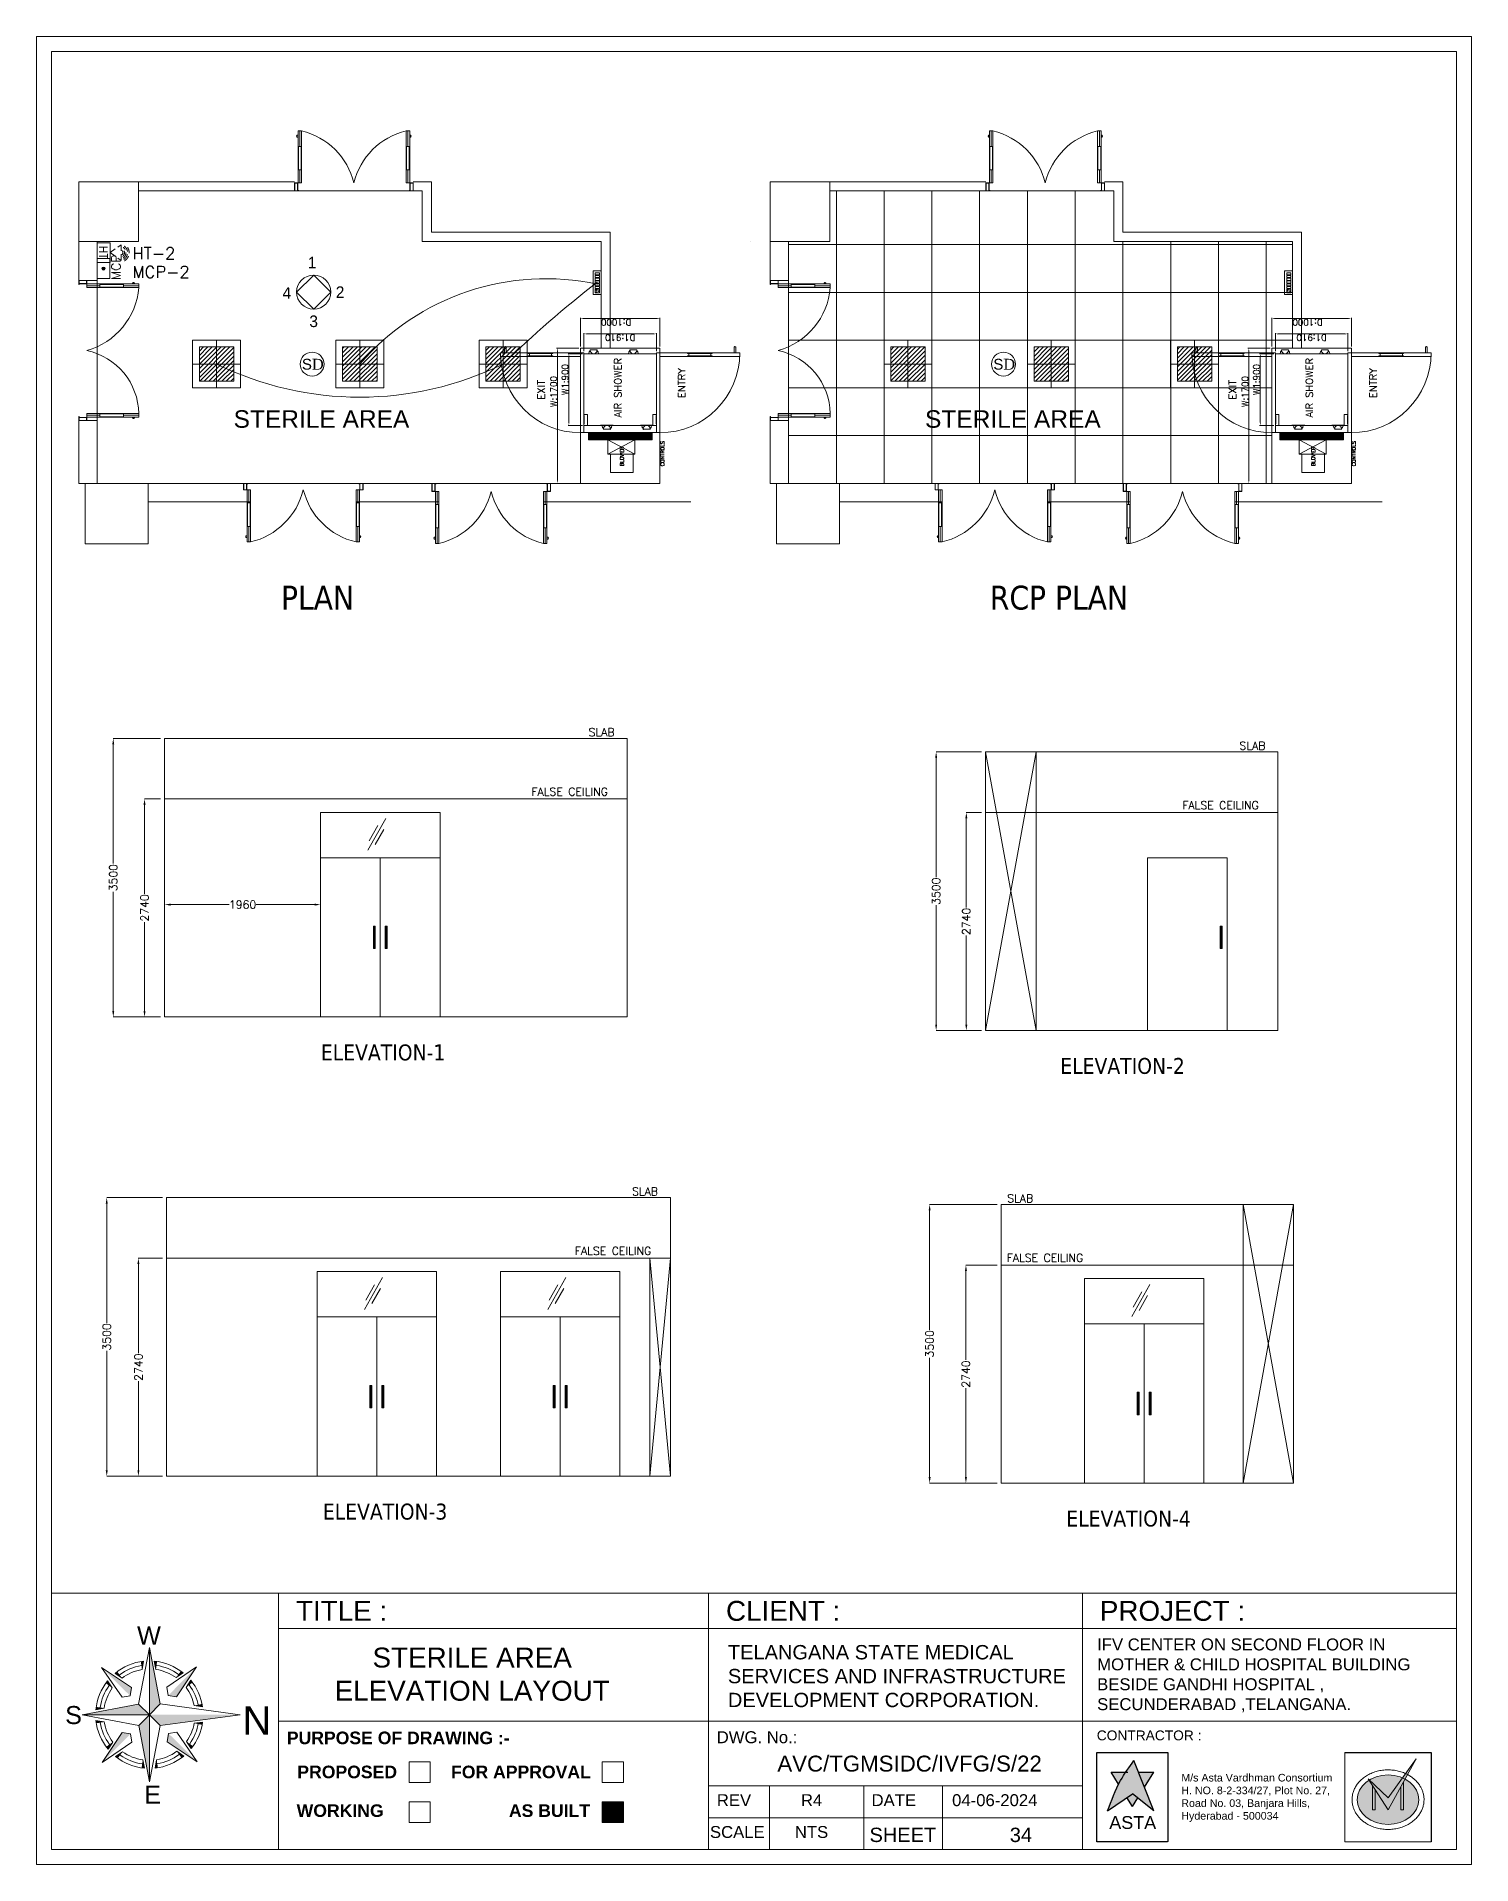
# Model space of a CAD drawing. Extents: x 3552052 to 4102982, y -707811 to -630695.
# Drawn here: x 4084420 to 4102444, y -704965 to -682002 of the extents above; entities that cross this region are included whole.
import ezdxf
from ezdxf.enums import TextEntityAlignment as Align

# ---------------------------------------------------------------- set-up
doc = ezdxf.new("R2010")
doc.units = 0
doc.header["$LTSCALE"] = 6
doc.header["$MEASUREMENT"] = 0
for name, pattern in [('CONTINU', [0]), ('DASHED2', [0.375, 0.25, -0.125]), ('HIDDEN', [0.375, 0.25, -0.125])]:
    doc.linetypes.add(name, pattern=pattern)
doc.layers.get('0').update_dxf_attribs({"linetype": 'CONTINUOUS', "lineweight": 0})
doc.layers.get('Defpoints').update_dxf_attribs({"linetype": 'CONTINUOUS', "lineweight": 0})
for name, color, linetype, lineweight in [('0.0', 8, 'CONTINUOUS', 0), ('AIR SHOWER', 7, 'CONTINUOUS', 0), ('COL', 5, 'CONTINUOUS', 0), ('Double Leaf Door', 4, 'CONTINUOUS', 0), ('ELE-4M UPS P.SB', 3, 'CONTINUOUS', 0), ('ELE-6M RAW P.SB', 40, 'HIDDEN', 0), ('ELE-SOCKET NMBERING', 7, 'CONTINUOUS', 9), ('FA-BELOW SMOKE DERECTOR', 1, 'CONTINUOUS', 0), ('FA-ELECTRONIC HOOTER', 6, 'CONTINUOUS', 0), ('FA-FIRE TEXT', 7, 'CONTINUOUS', 0), ('FA-MNUAL CALL POINT', 10, 'CONTINUOUS', 0), ('formate text', 8, 'CONTINUOUS', 0), ('hatch', 252, 'CONTINUOUS', 0), ('MEP_HVAC_RA_DUCT', 1, 'CONTINUOUS', 0), ('MEP_HVAC_TEXT', 7, 'CONTINUOUS', 0), ('SECTION', 251, 'CONTINUOUS', 0), ('TITLE', 7, 'CONTINUOUS', 0), ('WALL', 8, 'CONTINUOUS', 0)]:
    doc.layers.add(name, color=color, linetype=linetype, lineweight=lineweight)
doc.layers.add('ELE-42W EMERGENCY DOWN LIGHT', color=7, linetype='CONTINUOUS', lineweight=0, true_color=0x608ec6)
doc.layers.add('ELE-LIGHTING WIRING', color=7, linetype='CONTINUOUS', lineweight=0, true_color=0x63d7b6)
doc.styles.add('Annotation', font='tahoma.ttf')
doc.styles.add('ARIAL', font='arial.ttf')
doc.styles.add('FORMATE', font='arialbd.ttf')
doc.styles.add('PDF Times New Roman', font='times.ttf')
doc.styles.add('ROMANS', font='romans.shx')
doc.styles.get("Standard").update_dxf_attribs({"font": 'SIMPLEX'})
doc.styles.add('style3', font='arialbd.ttf')
doc.dimstyles.new('AEPL1', dxfattribs={"dimtxt": 100, "dimasz": 75, "dimexe": 1.25, "dimexo": 50, "dimtad": 0, "dimdec": 0, "dimtxsty": 'ROMANS', "dimcen": 2.5, "dimclrd": 7, "dimclre": 7, "dimadec": 0, "dimazin": 0, "dimtfac": 1, "dimtdec": 0, "dimtmove": 0, "dimatfit": 3, "dimfxl": 1, "dimlwd": 0, "dimlwe": 0, "dimarcsym": 0})
doc.dimstyles.new('BIGDFD', dxfattribs={"dimtxt": 8, "dimasz": 4, "dimexe": 1, "dimexo": 2, "dimtad": 1, "dimlfac": 10, "dimtxsty": 'Standard', "dimcen": 2.5, "dimclrd": 5, "dimclre": 3, "dimclrt": 1, "dimadec": 0, "dimazin": 0, "dimtfac": 1, "dimtmove": 0, "dimatfit": 3, "dimfxl": 1, "dimarcsym": 0})
doc.dimstyles.new('BIGDFD$0', dxfattribs={"dimtxt": 8, "dimasz": 4, "dimexe": 1, "dimexo": 2, "dimtad": 1, "dimlfac": 10, "dimtxsty": 'Standard', "dimcen": 2.5, "dimclrd": 5, "dimclre": 3, "dimclrt": 1, "dimadec": 0, "dimazin": 0, "dimtfac": 1, "dimtmove": 0, "dimatfit": 3, "dimfxl": 1, "dimarcsym": 0})

msp = doc.modelspace()

# ---------------------------------------------------------------- texts
at = {"ltscale": 0.1, "char_height": 136.805, "width": 184.566, "attachment_point": 5, "rotation": 0.1103}
for s, insert in [('\\pxqc;{\\F.shx.shx;\\H1.0669x;1}', (4087882.2, -684841.9)), ('\\pxqc;{\\F.shx.shx.shx.shx;\\H1.0669x;4}', (4087563.8, -685223.8)), ('\\pxqc;{\\F.shx.shx.shx;\\H1.0669x;2}', (4088232.7, -685214)), ('\\pxqc;{\\F.shx.shx.shx.shx;\\H1.0669x;3}', (4087901, -685580.4))]:
    msp.add_mtext(s, dxfattribs=dict(at, insert=insert))
at = {"width": 2697.906, "attachment_point": 3, "style": 'Annotation'}
for s, insert, char_height in [('\\pxql;PLAN', (4090188.7, -688900.8), 300), ('\\pxql;RCP PLAN', (4099092.3, -688900.8), 300), ('\\pxql;ELEVATION-1', (4090689.4, -694664), 200), ('\\pxql;ELEVATION-2', (4099977.9, -694833.7), 200), ('\\pxql;ELEVATION-3', (4090714.5, -700432.8), 200), ('\\pxql;ELEVATION-4', (4100053.1, -700520, 0), 200)]:
    msp.add_mtext(s, dxfattribs=dict(at, insert=insert, char_height=char_height))
at = {"layer": 'ELE-SOCKET NMBERING', "color": 0, "char_height": 100.004, "width": 2358.602, "attachment_point": 1, "style": 'Annotation'}
for s, insert in [('{\\Fromans|c0;SLAB}', (4091354.8, -690691.5)), ('{\\Fromans|c0;SLAB}', (4099531, -690861.2)), ('{\\Fromans|c0;FALSE CEILING }', (4090636.6, -691438.8)), ('{\\Fromans|c0;FALSE CEILING }', (4098812.7, -691608.5)), ('{\\Fromans|c0;SLAB}', (4091899.9, -696460.3)), ('{\\Fromans|c0;SLAB}', (4096613, -696547.5, 0)), ('{\\Fromans|c0;FALSE CEILING }', (4091181.7, -697207.6)), ('{\\Fromans|c0;FALSE CEILING }', (4096606.8, -697294.8, 0))]:
    msp.add_mtext(s, dxfattribs=dict(at, insert=insert))
at = {"layer": 'FA-FIRE TEXT', "color": 200, "linetype": 'CONTINU', "char_height": 150, "width": 349.838, "attachment_point": 1, "style": 'ROMANS'}
for s, insert in [('{\\C256;HT-2}', (4085623.4, -684650.1)), ('{\\C256;MCP-2}', (4085622.9, -684884.7))]:
    msp.add_mtext(s, dxfattribs=dict(at, insert=insert))
at = {"layer": 'formate text', "color": 7, "lineweight": 15, "ltscale": 100, "style": 'style3'}
msp.add_text('PURPOSE OF DRAWING :-', height=158.21, dxfattribs=at).set_placement((4087563.9, -703454.5, -100))
at = {"layer": 'formate text', "color": 7, "lineweight": 15, "style": 'FORMATE'}
for s, p in [('PROPOSED ', (4089009.7, -703882.4, -100)), ('FOR APPROVAL', (4091382.4, -703882.4, -100)), ('WORKING', (4088780.3, -704368.5, -100)), ('AS BUILT', (4091372.7, -704368.5, -100))]:
    msp.add_text(s, height=158.21, dxfattribs=at).set_placement(p, align=Align.RIGHT)
at = {"layer": 'TITLE', "color": 7, "style": 'ARIAL'}
for s, height, p in [('TITLE :', 250, (4087679.3, -701904.7)), ('CLIENT :', 250, (4093080.7, -701904.7)), ('PROJECT :', 250, (4097776.6, -701904.7)), ('W', 226.5, (4085682.8, -702202.3, 0)), ('S', 226.5, (4084779.5, -703201.9, 0)), ('DWG. No.:', 150, (4092964.1, -703442.1)), ('E', 226.5, (4085771.9, -704200.4, 0))]:
    msp.add_text(s, height=height, dxfattribs=at).set_placement(p)
at = {"layer": 'TITLE', "color": 5, "style": 'ARIAL'}
msp.add_text('N', height=357.2, rotation=180, dxfattribs=at).set_placement((4087367.9, -702979.4, 0))
at = {"layer": 'TITLE', "color": 7, "style": 'ARIAL'}
for s, height, p in [('REV', 150, (4093181, -704157.8)), ('R4', 150, (4094155.8, -704157.8)), ('DATE', 150, (4095188.5, -704157.8)), ('04-06-2024', 150, (4096456.6, -704157.8)), ('SCALE', 150, (4093222.4, -704557.8)), ('NTS', 150, (4094155, -704557.8)), ('SHEET', 180, (4095302.4, -704593.7)), ('34', 180, (4096785.1, -704593.7))]:
    msp.add_text(s, height=height, dxfattribs=at).set_placement(p, align=Align.MIDDLE_CENTER)
at = {"layer": 'TITLE', "color": 7, "attachment_point": 1, "style": 'ARIAL'}
for s, width, gutter_width, insert, char_height in [('{\\C256;TELANGANA STATE MEDICAL SERVICES AND INFRASTRUCTURE DEVELOPMENT CORPORATION.}', 4493.629, 10, (4093104.5, -702209), 180), ('\\pxql;IFV CENTER ON SECOND FLOOR IN MOTHER & CHILD HOSPITAL BUILDING BESIDE GANDHI HOSPITAL , SECUNDERABAD ,TELANGANA. ', 4493.629, 10, (4097742.7, -702126.8), 150), ('\\pxqc;STERILE AREA ELEVATION LAYOUT', 4493.629, 10, (4087645.3, -702241.4), 250), ('\\pxqc;AVC/TGMSIDC/IVFG/S/22', 5392.273, 12, (4092690.6, -703598.4), 200)]:
    msp.add_mtext_dynamic_manual_height_columns(s, width=width, gutter_width=gutter_width, heights=[0], dxfattribs=dict(at, insert=insert, char_height=char_height))
at = {"layer": 'WALL', "color": 8, "linetype": 'Continuous', "char_height": 220.414, "width": 4941.395, "attachment_point": 5, "style": 'ARIAL'}
for insert in [(4087999, -686624.7), (4096684, -686624.7)]:
    msp.add_mtext('\\PSTERILE AREA', dxfattribs=dict(at, insert=insert))

# ---------------------------------------------------------------- blocks, each defined once
blk = doc.blocks.new('MCP')
at = {"layer": 'FA-MNUAL CALL POINT'}
h = blk.add_hatch(color=256, dxfattribs=at)
h.set_gradient(color1=(255, 0, 0), color2=(255, 39, 39), centered=1, one_color=1, tint=0.57958)
h.paths.add_polyline_path([(417504, 744464, 1), (417478, 744464, 1)])
blk.add_lwpolyline([(417408, 744516), (417574, 744516), (417574, 744412), (417408, 744412)], close=True, dxfattribs=at)
blk.add_circle((417490, 744464), 13, dxfattribs=at)
at = {"layer": 'FA-MNUAL CALL POINT', "insert": (417500, 744322), "char_height": 75, "width": 244.76, "attachment_point": 8}
blk.add_mtext('MCP', dxfattribs=at)
blk = doc.blocks.new('110DB FIRE HOOTER')
at = {"layer": 'FA-ELECTRONIC HOOTER', "color": 53, "linetype": 'DASHED2'}
for p, q in [((-0.238, 0), (-0.238, -0.311)), ((0.238, 0), (-0.238, 0)), ((-0.238, -0.311), (0.238, -0.311)), ((0.238, -0.311), (0.238, 0))]:
    blk.add_line(p, q, dxfattribs=at)
at = {"layer": 'FA-ELECTRONIC HOOTER', "color": 53, "linetype": 'DASHED2', "ltscale": 0.1}
for p, q in [((0, -0.311), (-0.19, -0.576)), ((0, -0.311), (0.19, -0.576)), ((0.19, -0.576), (-0.19, -0.576))]:
    blk.add_line(p, q, dxfattribs=at)
for radius, start, end in [(0.231, 210.2007, 319.4187), (0.193, 212.22, 327.78), (0.155, 215.2483, 324.7517), (0.118, 220.3172, 319.6828), (0.08, 230.7147, 309.2853)]:
    blk.add_arc((0, -0.536), radius, start, end, dxfattribs=at)
at = {"layer": 'FA-ELECTRONIC HOOTER', "color": 53, "insert": (0.165, -0.247), "char_height": 0.1942, "width": 0.36807, "attachment_point": 1, "rotation": 180}
blk.add_mtext('HT', dxfattribs=at)
blk = doc.blocks.new('1800x100')
at = {"layer": 'Double Leaf Door'}
for points in [[(101628, -31395), (101633, -31395), (101633, -31098), (101628, -31098)], [(101672, -31098), (101667, -31098), (101667, -31395), (101672, -31395)], [(103256, -31098), (103261, -31098), (103261, -31395), (103256, -31395)], [(103300, -31395), (103295, -31395), (103295, -31098), (103300, -31098)]]:
    blk.add_hatch(color=6, dxfattribs=at).paths.add_polyline_path(points)
at = {"layer": 'Double Leaf Door', "color": 8}
for p, q in [((101613, -30962), (101613, -30980)), ((101628, -30960), (101615, -30960)), ((101615, -30982), (101628, -30982)), ((101628, -31558), (101628, -30904)), ((101628, -30904), (101672, -30904)), ((101628, -30960), (101628, -30982)), ((101650, -31098), (101650, -30904)), ((101672, -30904), (101672, -31558)), ((103300, -30904), (103256, -30904)), ((103256, -30904), (103256, -31558)), ((103278, -31098), (103278, -30904)), ((103300, -31558), (103300, -30904)), ((103300, -30960), (103312, -30960)), ((103300, -30960), (103300, -30982)), ((103312, -30982), (103300, -30982)), ((103314, -30962), (103314, -30980)), ((101650, -31558), (101650, -31395)), ((103278, -31558), (103278, -31395)), ((101584, -31558), (101584, -31658)), ((101624, -31558), (101584, -31558)), ((101584, -31658), (101624, -31658)), ((101586, -31560), (101586, -31656)), ((101622, -31560), (101586, -31560)), ((101586, -31656), (101624, -31656)), ((101622, -31655), (101622, -31560)), ((101634, -31655), (101622, -31655)), ((101624, -31654), (101624, -31558)), ((101636, -31654), (101624, -31654)), ((101624, -31656), (101634, -31656)), ((101624, -31658), (101636, -31658)), ((101672, -31558), (101628, -31558)), ((101634, -31656), (101634, -31655)), ((101636, -31658), (101636, -31654)), ((103256, -31558), (103300, -31558)), ((103292, -31658), (103292, -31654)), ((103292, -31654), (103304, -31654)), ((103304, -31658), (103292, -31658)), ((103294, -31656), (103294, -31655)), ((103294, -31655), (103306, -31655)), ((103304, -31656), (103294, -31656)), ((103304, -31654), (103304, -31558)), ((103304, -31558), (103344, -31558)), ((103342, -31656), (103304, -31656)), ((103344, -31658), (103304, -31658)), ((103306, -31655), (103306, -31560)), ((103306, -31560), (103342, -31560)), ((103342, -31560), (103342, -31656)), ((103344, -31558), (103344, -31658))]:
    blk.add_line(p, q, dxfattribs=at)
at = {"layer": 'Double Leaf Door', "color": 6}
for p, q in [((101672, -31098), (101628, -31098)), ((101628, -31098), (101628, -31395)), ((101633, -31395), (101633, -31098)), ((101667, -31395), (101667, -31098)), ((101672, -31395), (101672, -31098)), ((103256, -31395), (103256, -31098)), ((103256, -31098), (103300, -31098)), ((103261, -31395), (103261, -31098)), ((103295, -31395), (103295, -31098)), ((103300, -31098), (103300, -31395)), ((101628, -31395), (101672, -31395)), ((103300, -31395), (103256, -31395))]:
    blk.add_line(p, q, dxfattribs=at)
at = {"layer": 'Double Leaf Door', "color": 6, "ltscale": 100}
for p, q in [((101667, -31098), (101667, -31395)), ((103261, -31098), (103261, -31395))]:
    blk.add_line(p, q, dxfattribs=at)
at = {"layer": 'Double Leaf Door', "color": 6}
for points in [[(101628, -31098), (101628, -31395), (101633, -31395), (101633, -31098), (101628, -31098)], [(101672, -31098), (101672, -31395), (101667, -31395), (101667, -31098), (101672, -31098)], [(103256, -31098), (103256, -31395), (103261, -31395), (103261, -31098), (103256, -31098)], [(103300, -31098), (103300, -31395), (103295, -31395), (103295, -31098), (103300, -31098)]]:
    blk.add_lwpolyline(points, dxfattribs=at)
at = {"layer": 'Double Leaf Door', "ltscale": 5000}
for points in [[(101628, -31098), (101628, -31395), (101633, -31395), (101633, -31098), (101628, -31098)], [(103300, -31098), (103300, -31395), (103295, -31395), (103295, -31098), (103300, -31098)]]:
    blk.add_lwpolyline(points, dxfattribs=at)
at = {"layer": 'Double Leaf Door', "color": 8}
for centre, radius, start, end in [((101613, -30971), 3.72, 90, 270), ((101615, -30962), 1.98, 90, 180), ((101615, -30980), 1.98, 180, 270), ((101602, -31796), 894, 15.3848, 85.5115), ((103269, -31727), 822, 90.8957, 168.2081), ((103312, -30962), 1.98, 0, 90), ((103312, -30980), 1.98, 270, 0), ((103314, -30971), 3.72, 270, 90)]:
    blk.add_arc(centre, radius, start, end, dxfattribs=at)
blk = doc.blocks.new('*D19')
at = {"color": 3, "lineweight": -2, "transparency": 16777216}
for p, q in [((72.8, 197.7), (72.8, 215.6)), ((162.8, 197.7), (162.8, 215.6))]:
    blk.add_line(p, q, dxfattribs=at)
at = {"color": 5, "lineweight": -2, "transparency": 16777216}
blk.add_line((76.8, 214.6), (158.8, 214.6), dxfattribs=at)
at = {"color": 5, "transparency": 16777216}
for points in [[(76.8, 215.3), (76.8, 214), (72.8, 214.6)], [(158.8, 214), (158.8, 215.3), (162.8, 214.6)]]:
    blk.add_solid(points, dxfattribs=at)
at = {"layer": 'Defpoints', "color": 0, "transparency": 16777216}
for p in [(162.8, 214.6), (72.8, 195.7), (162.8, 195.7)]:
    blk.add_point(p, dxfattribs=at)
at = {"color": 1, "transparency": 16777216, "insert": (130.4, 219.4), "char_height": 8, "attachment_point": 5}
blk.add_mtext('W1:900', dxfattribs=at)
blk = doc.blocks.new('*D20')
at = {"color": 3, "lineweight": -2, "transparency": 16777216}
for p, q in [((0, 202.2), (0, 230.1)), ((170, 202.2), (170, 230.1))]:
    blk.add_line(p, q, dxfattribs=at)
at = {"color": 5, "lineweight": -2, "transparency": 16777216}
blk.add_line((166, 229.1), (4, 229.1), dxfattribs=at)
at = {"color": 5, "transparency": 16777216}
for points in [[(4, 229.7), (4, 228.4), (0, 229.1)], [(166, 228.4), (166, 229.7), (170, 229.1)]]:
    blk.add_solid(points, dxfattribs=at)
at = {"layer": 'Defpoints', "color": 0, "transparency": 16777216}
for p in [(0, 229.1), (0, 200.2), (170, 200.2)]:
    blk.add_point(p, dxfattribs=at)
at = {"color": 1, "transparency": 16777216, "insert": (115.3, 233.8), "char_height": 8, "attachment_point": 5}
blk.add_mtext('W:1700', dxfattribs=at)
blk = doc.blocks.new('nolllw new')
for p, q in [((-139, 14), (-138, 15)), ((-124, 16), (-137, 16)), ((-123, 15), (-107, -15)), ((-113, 14), (-3, 14)), ((8, 15), (-8, -15)), ((9, 16), (22, 16)), ((23, 14), (23, 16)), ((23, 14), (23, 15)), ((-100, -16), (-106, -16)), ((-15, -16), (-9, -16))]:
    blk.add_line(p, q)
at = {"color": 19}
for p, q in [((-124, 16), (-58, 16)), ((9, 16), (-58, 16)), ((-100, -34), (-15, -34))]:
    blk.add_line(p, q, dxfattribs=at)
at = {"color": 1}
for p, q in [((-75, 15), (-75, 11)), ((-41, 15), (-41, 11)), ((-100, -27), (-100, -34)), ((-15, -27), (-15, -34))]:
    blk.add_line(p, q, dxfattribs=at)
at = {"color": 3}
for p, q in [((-113, -5), (-113, -13)), ((-110, -16), (-110, -16)), ((-109, -17), (-101, -34)), ((-100, -34), (-100, -34)), ((-15, -34), (-15, -34)), ((-7, -17), (-14, -34)), ((-6, -16), (-5, -16)), ((-2, -5), (-2, -13))]:
    blk.add_line(p, q, dxfattribs=at)
for centre, radius, start, end in [((-137, 15), 1, 90, 159.381), ((-124, 15), 1, 27.8597, 90), ((9, 15), 1, 90, 152.1403), ((22, 15), 1, 20.619, 90), ((-106, -15), 1, 207.8597, 270), ((-100, -15), 1, 270, 343.3261), ((-61, -27), 40.2, 161.5212, 163.3261), ((-54, -27), 40.2, 16.6739, 18.4788), ((-15, -15), 1, 196.6739, 270), ((-9, -15), 1, 270, 332.1403)]:
    blk.add_arc(centre, radius, start, end)
at = {"color": 1}
for centre, radius, start, end in [((-61, -27), 39.2, 111.5891, 180), ((-74, 15), 0.396, 106.6984, 167.5275), ((-76, 11), 1, 291.5891, 0), ((-41, 15), 0.396, 12.4725, 73.3016), ((-40, 11), 1, 180, 248.4109), ((-54, -27), 39.2, 0, 68.4109)]:
    blk.add_arc(centre, radius, start, end, dxfattribs=at)
at = {"color": 3}
for centre, radius, start, end in [((-110, -13), 3, 180, 270), ((-110, -17), 1, 24.7129, 90), ((-100, -34), 0.5, 204.7129, 270), ((-15, -34), 0.5, 270, 335.2871), ((-6, -17), 1, 90, 155.2871), ((-5, -13), 3, 270, 0)]:
    blk.add_arc(centre, radius, start, end, dxfattribs=at)
blk = doc.blocks.new('*D22')
at = {"layer": 'AIR SHOWER', "color": 3, "lineweight": -2, "transparency": 16777216}
for p, q in [((172, 200.2), (208, 200.2)), ((172, 100.2), (208, 100.2))]:
    blk.add_line(p, q, dxfattribs=at)
at = {"layer": 'AIR SHOWER', "color": 5, "lineweight": -2, "transparency": 16777216}
blk.add_line((207, 104.2), (207, 196.2), dxfattribs=at)
at = {"layer": 'AIR SHOWER', "color": 5, "transparency": 16777216}
for points in [[(207.7, 196.2), (206.4, 196.2), (207, 200.2)], [(206.4, 104.2), (207.7, 104.2), (207, 100.2)]]:
    blk.add_solid(points, dxfattribs=at)
at = {"layer": 'Defpoints', "color": 0, "transparency": 16777216}
for p in [(170, 200.2), (207, 200.2), (170, 100.2)]:
    blk.add_point(p, dxfattribs=at)
at = {"layer": 'AIR SHOWER', "color": 1, "transparency": 16777216, "insert": (202.3, 155.3), "char_height": 8, "attachment_point": 5, "rotation": 90}
blk.add_mtext('D:1000', dxfattribs=at)
blk = doc.blocks.new('*D23')
at = {"layer": 'AIR SHOWER', "color": 3, "lineweight": -2, "transparency": 16777216}
for p, q in [((166, 195.7), (188.8, 195.7)), ((166, 104.7), (188.8, 104.7))]:
    blk.add_line(p, q, dxfattribs=at)
at = {"layer": 'AIR SHOWER', "color": 5, "lineweight": -2, "transparency": 16777216}
blk.add_line((187.8, 191.7), (187.8, 108.7), dxfattribs=at)
at = {"layer": 'AIR SHOWER', "color": 5, "transparency": 16777216}
for points in [[(188.5, 191.7), (187.2, 191.7), (187.8, 195.7)], [(187.2, 108.7), (188.5, 108.7), (187.8, 104.7)]]:
    blk.add_solid(points, dxfattribs=at)
at = {"layer": 'Defpoints', "color": 0, "transparency": 16777216}
for p in [(164, 195.7), (164, 104.7), (187.8, 104.7)]:
    blk.add_point(p, dxfattribs=at)
at = {"layer": 'AIR SHOWER', "color": 1, "transparency": 16777216, "insert": (183.1, 150.2), "char_height": 8, "attachment_point": 5, "rotation": 90}
blk.add_mtext('D1:910', dxfattribs=at)
blk = doc.blocks.new('SMOKE DETECTOR')
at = {"layer": 'FA-BELOW SMOKE DERECTOR', "color": 7}
blk.add_circle((931029, -118294), 166, dxfattribs=at)
at = {"layer": 'FA-BELOW SMOKE DERECTOR', "insert": (930887, -118373), "char_height": 150, "attachment_point": 7, "style": 'PDF Times New Roman'}
blk.add_mtext('{\\fArial|b0|i0|c0|p34;S}D', dxfattribs=at)
blk = doc.blocks.new('54W EME')
at = {"layer": 'ELE-42W EMERGENCY DOWN LIGHT'}
h = blk.add_hatch(dxfattribs=at)
h.set_pattern_fill('ANSI31', color=8, scale=312.5, style=0)
h.paths.add_polyline_path([(-216, -216), (-216, 216), (216, 216), (216, -216)])
for p, q in [((0, 300), (0, -300)), ((-300, 0), (300, 0))]:
    blk.add_line(p, q, dxfattribs=at)
for points in [[(-300, -300), (-300, 300), (300, 300), (300, -300)], [(-216, -216), (-216, 216), (216, 216), (216, -216)]]:
    blk.add_lwpolyline(points, close=True, dxfattribs=at)
blk = doc.blocks.new('1500x2100x100 DD')
at = {"layer": 'Double Leaf Door'}
for points in [[(49, 264), (54, 264), (54, 560), (49, 560)], [(93, 560), (88, 560), (88, 264), (93, 264)], [(1407, 560), (1412, 560), (1412, 264), (1407, 264)], [(1451, 264), (1446, 264), (1446, 560), (1451, 560)]]:
    blk.add_hatch(color=6, dxfattribs=at).paths.add_polyline_path(points)
at = {"layer": 'Double Leaf Door', "color": 8}
for p, q in [((35, 697), (35, 679)), ((49, 699), (37, 699)), ((49, 100), (49, 754)), ((49, 754), (93, 754)), ((49, 699), (49, 677)), ((71, 560), (71, 754)), ((93, 754), (93, 100)), ((1451, 754), (1407, 754)), ((1407, 754), (1407, 100)), ((1429, 560), (1429, 754)), ((1451, 100), (1451, 754)), ((1451, 699), (1463, 699)), ((1451, 699), (1451, 677)), ((1465, 697), (1465, 679)), ((37, 677), (49, 677)), ((1463, 677), (1451, 677)), ((71, 100), (71, 264)), ((1429, 100), (1429, 264)), ((5, 100), (5, 0)), ((45, 100), (5, 100)), ((5, 0), (45, 0)), ((7, 98), (7, 2)), ((43, 98), (7, 98)), ((7, 2), (45, 2)), ((43, 3), (43, 98)), ((55, 3), (43, 3)), ((45, 5), (45, 100)), ((57, 5), (45, 5)), ((45, 2), (55, 2)), ((45, 0), (57, 0)), ((93, 100), (49, 100)), ((55, 2), (55, 3)), ((57, 0), (57, 5)), ((1407, 100), (1451, 100)), ((1443, 0), (1443, 5)), ((1443, 5), (1455, 5)), ((1455, 0), (1443, 0)), ((1445, 2), (1445, 3)), ((1445, 3), (1457, 3)), ((1455, 2), (1445, 2)), ((1455, 5), (1455, 100)), ((1455, 100), (1495, 100)), ((1493, 2), (1455, 2)), ((1495, 0), (1455, 0)), ((1457, 3), (1457, 98)), ((1457, 98), (1493, 98)), ((1493, 98), (1493, 2)), ((1495, 100), (1495, 0))]:
    blk.add_line(p, q, dxfattribs=at)
at = {"layer": 'Double Leaf Door', "color": 6}
for p, q in [((93, 560), (49, 560)), ((49, 560), (49, 264)), ((54, 264), (54, 560)), ((88, 264), (88, 560)), ((93, 264), (93, 560)), ((1407, 264), (1407, 560)), ((1407, 560), (1451, 560)), ((1412, 264), (1412, 560)), ((1446, 264), (1446, 560)), ((1451, 560), (1451, 264)), ((49, 264), (93, 264)), ((1451, 264), (1407, 264))]:
    blk.add_line(p, q, dxfattribs=at)
at = {"layer": 'Double Leaf Door', "color": 6, "ltscale": 100}
for p, q in [((88, 560), (88, 264)), ((1412, 560), (1412, 264))]:
    blk.add_line(p, q, dxfattribs=at)
at = {"layer": 'Double Leaf Door', "color": 6}
for points in [[(49, 560), (49, 264), (54, 264), (54, 560), (49, 560)], [(93, 560), (93, 264), (88, 264), (88, 560), (93, 560)], [(1407, 560), (1407, 264), (1412, 264), (1412, 560), (1407, 560)], [(1451, 560), (1451, 264), (1446, 264), (1446, 560), (1451, 560)]]:
    blk.add_lwpolyline(points, dxfattribs=at)
at = {"layer": 'Double Leaf Door', "ltscale": 5000}
for points in [[(49, 560), (49, 264), (54, 264), (54, 560), (49, 560)], [(1451, 560), (1451, 264), (1446, 264), (1446, 560), (1451, 560)]]:
    blk.add_lwpolyline(points, dxfattribs=at)
at = {"layer": 'Double Leaf Door', "color": 8}
for centre, radius, start, end in [((35, 688), 3.72, 90, 270), ((37, 697), 1.98, 90, 180), ((-111, -108), 886, 13.5745, 76.6836), ((1611, -108), 886, 103.3164, 166.4255), ((1463, 697), 1.98, 0, 90), ((1465, 688), 3.72, 270, 90), ((37, 679), 1.98, 180, 270), ((1463, 679), 1.98, 270, 0)]:
    blk.add_arc(centre, radius, start, end, dxfattribs=at)
blk = doc.blocks.new('1500x80')
at = {"layer": 'Double Leaf Door'}
for points in [[(99336, -25418), (99341, -25418), (99341, -25121), (99336, -25121)], [(99380, -25121), (99375, -25121), (99375, -25418), (99380, -25418)], [(100704, -25121), (100709, -25121), (100709, -25418), (100704, -25418)], [(100748, -25418), (100743, -25418), (100743, -25121), (100748, -25121)]]:
    blk.add_hatch(color=6, dxfattribs=at).paths.add_polyline_path(points)
at = {"layer": 'Double Leaf Door', "color": 8}
for p, q in [((99322, -24985), (99322, -25003)), ((99336, -24983), (99324, -24983)), ((99324, -25005), (99336, -25005)), ((99336, -25582), (99336, -24928)), ((99336, -24928), (99380, -24928)), ((99336, -24983), (99336, -25005)), ((99358, -25121), (99358, -24928)), ((99380, -24928), (99380, -25582)), ((100748, -24928), (100704, -24928)), ((100704, -24928), (100704, -25582)), ((100726, -25121), (100726, -24928)), ((100748, -25582), (100748, -24928)), ((100748, -24983), (100760, -24983)), ((100748, -24983), (100748, -25005)), ((100760, -25005), (100748, -25005)), ((100762, -24985), (100762, -25003)), ((99358, -25582), (99358, -25418)), ((100726, -25582), (100726, -25418)), ((99292, -25582), (99292, -25662)), ((99332, -25582), (99292, -25582)), ((99292, -25662), (99332, -25662)), ((99294, -25584), (99294, -25660)), ((99330, -25584), (99294, -25584)), ((99294, -25660), (99332, -25660)), ((99330, -25659), (99330, -25584)), ((99342, -25659), (99330, -25659)), ((99332, -25657), (99332, -25582)), ((99344, -25657), (99332, -25657)), ((99332, -25660), (99342, -25660)), ((99332, -25662), (99344, -25662)), ((99380, -25582), (99336, -25582)), ((99342, -25660), (99342, -25659)), ((99344, -25662), (99344, -25657)), ((100704, -25582), (100748, -25582)), ((100740, -25662), (100740, -25657)), ((100740, -25657), (100752, -25657)), ((100752, -25662), (100740, -25662)), ((100742, -25660), (100742, -25659)), ((100742, -25659), (100754, -25659)), ((100752, -25660), (100742, -25660)), ((100752, -25657), (100752, -25582)), ((100752, -25582), (100792, -25582)), ((100790, -25660), (100752, -25660)), ((100792, -25662), (100752, -25662)), ((100754, -25659), (100754, -25584)), ((100754, -25584), (100790, -25584)), ((100790, -25584), (100790, -25660)), ((100792, -25582), (100792, -25662))]:
    blk.add_line(p, q, dxfattribs=at)
at = {"layer": 'Double Leaf Door', "color": 6}
for p, q in [((99380, -25121), (99336, -25121)), ((99336, -25121), (99336, -25418)), ((99341, -25418), (99341, -25121)), ((99375, -25418), (99375, -25121)), ((99380, -25418), (99380, -25121)), ((100704, -25418), (100704, -25121)), ((100704, -25121), (100748, -25121)), ((100709, -25418), (100709, -25121)), ((100743, -25418), (100743, -25121)), ((100748, -25121), (100748, -25418)), ((99336, -25418), (99380, -25418)), ((100748, -25418), (100704, -25418))]:
    blk.add_line(p, q, dxfattribs=at)
at = {"layer": 'Double Leaf Door', "color": 6, "ltscale": 100}
for p, q in [((99375, -25121), (99375, -25418)), ((100709, -25121), (100709, -25418))]:
    blk.add_line(p, q, dxfattribs=at)
at = {"layer": 'Double Leaf Door', "color": 6}
for points in [[(99336, -25121), (99336, -25418), (99341, -25418), (99341, -25121), (99336, -25121)], [(99380, -25121), (99380, -25418), (99375, -25418), (99375, -25121), (99380, -25121)], [(100704, -25121), (100704, -25418), (100709, -25418), (100709, -25121), (100704, -25121)], [(100748, -25121), (100748, -25418), (100743, -25418), (100743, -25121), (100748, -25121)]]:
    blk.add_lwpolyline(points, dxfattribs=at)
at = {"layer": 'Double Leaf Door', "ltscale": 5000}
for points in [[(99336, -25121), (99336, -25418), (99341, -25418), (99341, -25121), (99336, -25121)], [(100748, -25121), (100748, -25418), (100743, -25418), (100743, -25121), (100748, -25121)]]:
    blk.add_lwpolyline(points, dxfattribs=at)
at = {"layer": 'Double Leaf Door', "color": 8}
for centre, radius, start, end in [((99322, -24994), 3.72, 90, 270), ((99324, -24985), 1.98, 90, 180), ((99324, -25003), 1.98, 180, 270), ((99176, -25796), 892, 13.906, 76.7864), ((100908, -25796), 892, 103.2136, 166.094), ((100760, -24985), 1.98, 0, 90), ((100760, -25003), 1.98, 270, 0), ((100762, -24994), 3.72, 270, 90)]:
    blk.add_arc(centre, radius, start, end, dxfattribs=at)
blk = doc.blocks.new('FFF455')
at = {"layer": 'ELE-6M RAW P.SB', "color": 3, "linetype": 'ByBlock'}
for p, q in [((3568315, -689049), (3568315, -689003)), ((3568315, -689003), (3568368, -689003)), ((3568368, -689049), (3568315, -689049)), ((3568368, -689003), (3568368, -689049))]:
    blk.add_line(p, q, dxfattribs=at)
for points in [[(3568287, -689069), (3568287, -688773), (3568387, -688773), (3568387, -689069)], [(3568315, -688821), (3568315, -688795), (3568368, -688795), (3568368, -688821)], [(3568315, -688856), (3568315, -688830), (3568368, -688830), (3568368, -688856)], [(3568315, -688891), (3568315, -688864), (3568368, -688864), (3568368, -688891)], [(3568315, -688925), (3568315, -688899), (3568368, -688899), (3568368, -688925)], [(3568315, -688960), (3568315, -688934), (3568368, -688934), (3568368, -688960)], [(3568315, -688995), (3568315, -688968), (3568368, -688968), (3568368, -688995)]]:
    blk.add_lwpolyline(points, close=True, dxfattribs=at)
for centre, radius, start, end in [((3568329, -689016), 2.5, 112.6838, 345.0951), ((3568329, -689037), 2.5, 14.9049, 247.3162), ((3568331, -689013), 3.1, 275.2689, 182.51), ((3568331, -689039), 3.1, 177.49, 84.7311), ((3568351, -689026), 2.29, 71.4031, 288.5969), ((3568354, -689026), 3.6, 217.1584, 142.8416)]:
    blk.add_arc(centre, radius, start, end, dxfattribs=at)
blk = doc.blocks.new('*D826')
at = {"layer": 'Defpoints', "color": 0, "linetype": 'ByBlock', "transparency": 16777216}
for p in [(4085777, -691579), (4086028, -691579), (4086028, -694319)]:
    blk.add_point(p, dxfattribs=at)
at = {"layer": 'WALL', "color": 7, "linetype": 'ByBlock', "lineweight": 0, "transparency": 16777216}
for p, q in [((4085978, -691579), (4085776, -691579)), ((4085777, -691654), (4085777, -692772)), ((4085777, -694244), (4085777, -693126)), ((4085978, -694319), (4085776, -694319))]:
    blk.add_line(p, q, dxfattribs=at)
at = {"layer": 'WALL', "color": 7, "linetype": 'ByBlock', "transparency": 16777216}
for points in [[(4085764, -691654), (4085789, -691654), (4085777, -691579)], [(4085764, -694244), (4085789, -694244), (4085777, -694319)]]:
    blk.add_solid(points, dxfattribs=at)
at = {"layer": 'WALL', "color": 0, "linetype": 'ByBlock', "transparency": 16777216, "insert": (4085777, -692949), "char_height": 100, "attachment_point": 5, "rotation": 90, "style": 'ROMANS'}
blk.add_mtext('2740', dxfattribs=at)
blk = doc.blocks.new('*D827')
at = {"layer": 'Defpoints', "color": 0, "linetype": 'ByBlock', "transparency": 16777216}
for p in [(4085384, -690819), (4086028, -690819), (4086028, -694319)]:
    blk.add_point(p, dxfattribs=at)
at = {"layer": 'WALL', "color": 7, "linetype": 'ByBlock', "lineweight": 0, "transparency": 16777216}
for p, q in [((4085978, -690819), (4085383, -690819)), ((4085384, -690894), (4085384, -692392)), ((4085384, -694244), (4085384, -692746)), ((4085978, -694319), (4085383, -694319))]:
    blk.add_line(p, q, dxfattribs=at)
at = {"layer": 'WALL', "color": 7, "linetype": 'ByBlock', "transparency": 16777216}
for points in [[(4085371, -690894), (4085396, -690894), (4085384, -690819)], [(4085371, -694244), (4085396, -694244), (4085384, -694319)]]:
    blk.add_solid(points, dxfattribs=at)
at = {"layer": 'WALL', "color": 0, "linetype": 'ByBlock', "transparency": 16777216, "insert": (4085384, -692569), "char_height": 100, "attachment_point": 5, "rotation": 90, "style": 'ROMANS'}
blk.add_mtext('3500', dxfattribs=at)
blk = doc.blocks.new('*D828')
at = {"layer": 'Defpoints', "color": 0, "linetype": 'ByBlock', "transparency": 16777216}
for p in [(4086028, -692949), (4087988, -692907), (4087988, -692949)]:
    blk.add_point(p, dxfattribs=at)
at = {"layer": 'WALL', "color": 7, "linetype": 'ByBlock', "lineweight": 0, "transparency": 16777216}
for p, q in [((4086028, -692899), (4086028, -692906)), ((4086103, -692907), (4086838, -692907)), ((4087913, -692907), (4087178, -692907)), ((4087988, -692899), (4087988, -692906))]:
    blk.add_line(p, q, dxfattribs=at)
at = {"layer": 'WALL', "color": 7, "linetype": 'ByBlock', "transparency": 16777216}
for points in [[(4086103, -692895), (4086103, -692920), (4086028, -692907)], [(4087913, -692895), (4087913, -692920), (4087988, -692907)]]:
    blk.add_solid(points, dxfattribs=at)
at = {"layer": 'WALL', "color": 0, "linetype": 'ByBlock', "transparency": 16777216, "insert": (4087008, -692907), "char_height": 100, "attachment_point": 5, "style": 'ROMANS'}
blk.add_mtext('1960', dxfattribs=at)
blk = doc.blocks.new('*D829')
at = {"layer": 'Defpoints', "color": 0, "linetype": 'ByBlock', "transparency": 16777216}
for p in [(4096340, -690989), (4095720, -694489), (4096340, -694489)]:
    blk.add_point(p, dxfattribs=at)
at = {"layer": 'WALL', "color": 7, "linetype": 'ByBlock', "lineweight": 0, "transparency": 16777216}
for p, q in [((4096290, -690989), (4095719, -690989)), ((4095720, -691064), (4095720, -692562)), ((4095720, -694414), (4095720, -692915)), ((4096290, -694489), (4095719, -694489))]:
    blk.add_line(p, q, dxfattribs=at)
at = {"layer": 'WALL', "color": 7, "linetype": 'ByBlock', "transparency": 16777216}
for points in [[(4095708, -691064), (4095733, -691064), (4095720, -690989)], [(4095708, -694414), (4095733, -694414), (4095720, -694489)]]:
    blk.add_solid(points, dxfattribs=at)
at = {"layer": 'WALL', "color": 0, "linetype": 'ByBlock', "transparency": 16777216, "insert": (4095720, -692739), "char_height": 100, "attachment_point": 5, "rotation": 90, "style": 'ROMANS'}
blk.add_mtext('3500', dxfattribs=at)
blk = doc.blocks.new('*D830')
at = {"layer": 'Defpoints', "color": 0, "linetype": 'ByBlock', "transparency": 16777216}
for p in [(4096340, -691749), (4096099, -694489), (4096340, -694489)]:
    blk.add_point(p, dxfattribs=at)
at = {"layer": 'WALL', "color": 7, "linetype": 'ByBlock', "lineweight": 0, "transparency": 16777216}
for p, q in [((4096290, -691749), (4096098, -691749)), ((4096099, -691824), (4096099, -692942)), ((4096099, -694414), (4096099, -693295)), ((4096290, -694489), (4096098, -694489))]:
    blk.add_line(p, q, dxfattribs=at)
at = {"layer": 'WALL', "color": 7, "linetype": 'ByBlock', "transparency": 16777216}
for points in [[(4096087, -691824), (4096112, -691824), (4096099, -691749)], [(4096087, -694414), (4096112, -694414), (4096099, -694489)]]:
    blk.add_solid(points, dxfattribs=at)
at = {"layer": 'WALL', "color": 0, "linetype": 'ByBlock', "transparency": 16777216, "insert": (4096099, -693119), "char_height": 100, "attachment_point": 5, "rotation": 90, "style": 'ROMANS'}
blk.add_mtext('2740', dxfattribs=at)
blk = doc.blocks.new('*D831')
at = {"layer": 'Defpoints', "color": 0, "linetype": 'ByBlock', "transparency": 16777216}
for p in [(4086053, -697348), (4085700, -700088), (4086053, -700088)]:
    blk.add_point(p, dxfattribs=at)
at = {"layer": 'WALL', "color": 7, "linetype": 'ByBlock', "lineweight": 0, "transparency": 16777216}
for p, q in [((4086003, -697348), (4085698, -697348)), ((4085700, -697423), (4085700, -698541)), ((4085700, -700013), (4085700, -698895)), ((4086003, -700088), (4085698, -700088))]:
    blk.add_line(p, q, dxfattribs=at)
at = {"layer": 'WALL', "color": 7, "linetype": 'ByBlock', "transparency": 16777216}
for points in [[(4085687, -697423), (4085712, -697423), (4085700, -697348)], [(4085687, -700013), (4085712, -700013), (4085700, -700088)]]:
    blk.add_solid(points, dxfattribs=at)
at = {"layer": 'WALL', "color": 0, "linetype": 'ByBlock', "transparency": 16777216, "insert": (4085700, -698718), "char_height": 100, "attachment_point": 5, "rotation": 90, "style": 'ROMANS'}
blk.add_mtext('2740', dxfattribs=at)
blk = doc.blocks.new('*D832')
at = {"layer": 'Defpoints', "color": 0, "linetype": 'ByBlock', "transparency": 16777216}
for p in [(4086053, -696588), (4085302, -700088), (4086053, -700088)]:
    blk.add_point(p, dxfattribs=at)
at = {"layer": 'WALL', "color": 7, "linetype": 'ByBlock', "lineweight": 0, "transparency": 16777216}
for p, q in [((4086003, -696588), (4085301, -696588)), ((4085302, -696663), (4085302, -698161)), ((4085302, -700013), (4085302, -698515)), ((4086003, -700088), (4085301, -700088))]:
    blk.add_line(p, q, dxfattribs=at)
at = {"layer": 'WALL', "color": 7, "linetype": 'ByBlock', "transparency": 16777216}
for points in [[(4085289, -696663), (4085314, -696663), (4085302, -696588)], [(4085289, -700013), (4085314, -700013), (4085302, -700088)]]:
    blk.add_solid(points, dxfattribs=at)
at = {"layer": 'WALL', "color": 0, "linetype": 'ByBlock', "transparency": 16777216, "insert": (4085302, -698338), "char_height": 100, "attachment_point": 5, "rotation": 90, "style": 'ROMANS'}
blk.add_mtext('3500', dxfattribs=at)
blk = doc.blocks.new('*D833')
at = {"layer": 'Defpoints', "color": 0, "linetype": 'ByBlock', "transparency": 16777216}
for p in [(4096536, -697435, 0), (4096094, -700175), (4096536, -700175, 0)]:
    blk.add_point(p, dxfattribs=at)
at = {"layer": 'WALL', "color": 7, "linetype": 'ByBlock', "lineweight": 0, "transparency": 16777216}
for p, q in [((4096486, -697435), (4096093, -697435)), ((4096094, -697510), (4096094, -698628)), ((4096094, -700100), (4096094, -698982)), ((4096486, -700175), (4096093, -700175))]:
    blk.add_line(p, q, dxfattribs=at)
at = {"layer": 'WALL', "color": 7, "linetype": 'ByBlock', "transparency": 16777216}
for points in [[(4096082, -697510), (4096107, -697510), (4096094, -697435)], [(4096082, -700100), (4096107, -700100), (4096094, -700175)]]:
    blk.add_solid(points, dxfattribs=at)
at = {"layer": 'WALL', "color": 0, "linetype": 'ByBlock', "transparency": 16777216, "insert": (4096094, -698805), "char_height": 100, "attachment_point": 5, "rotation": 90, "style": 'ROMANS'}
blk.add_mtext('2740', dxfattribs=at)
blk = doc.blocks.new('*D834')
at = {"layer": 'Defpoints', "color": 0, "linetype": 'ByBlock', "transparency": 16777216}
for p in [(4096536, -696675, 0), (4095638, -700175), (4096536, -700175, 0)]:
    blk.add_point(p, dxfattribs=at)
at = {"layer": 'WALL', "color": 7, "linetype": 'ByBlock', "lineweight": 0, "transparency": 16777216}
for p, q in [((4096486, -696675), (4095637, -696675)), ((4095638, -696750), (4095638, -698248)), ((4095638, -700100), (4095638, -698602)), ((4096486, -700175), (4095637, -700175))]:
    blk.add_line(p, q, dxfattribs=at)
at = {"layer": 'WALL', "color": 7, "linetype": 'ByBlock', "transparency": 16777216}
for points in [[(4095626, -696750), (4095651, -696750), (4095638, -696675)], [(4095626, -700100), (4095651, -700100), (4095638, -700175)]]:
    blk.add_solid(points, dxfattribs=at)
at = {"layer": 'WALL', "color": 0, "linetype": 'ByBlock', "transparency": 16777216, "insert": (4095638, -698425), "char_height": 100, "attachment_point": 5, "rotation": 90, "style": 'ROMANS'}
blk.add_mtext('3500', dxfattribs=at)
blk = doc.blocks.new('GGGG56')
at = {"layer": 'ELE-4M UPS P.SB', "color": 8, "linetype": 'ByBlock'}
for p, q in [((3563311, -676739), (3563311, -673064)), ((3563911, -676739), (3563911, -673064)), ((3564511, -676739), (3564511, -673064)), ((3565111, -676739), (3565111, -673064)), ((3565711, -676739), (3565711, -673064)), ((3566311, -676739), (3566311, -673064)), ((3566911, -676739), (3566911, -673699)), ((3567511, -676739), (3567511, -673699)), ((3568111, -676739), (3568111, -673699)), ((3568711, -676739), (3568711, -673699)), ((3562711, -673739), (3569041, -673739)), ((3562711, -674339), (3569041, -674339)), ((3562711, -674939), (3569041, -674939)), ((3562711, -675539), (3568781, -675539)), ((3562711, -676139), (3568781, -676139))]:
    blk.add_line(p, q, dxfattribs=at)
blk.add_lwpolyline([(3563231, -673064), (3563231, -673699), (3562711, -673699), (3562711, -676739), (3568781, -676739), (3568781, -675039), (3569041, -675039), (3569041, -673699), (3566796, -673699), (3566796, -673064), (3563231, -673064)], dxfattribs=at)
blk = doc.blocks.new('A$C4A7C6C7E')
at = {"layer": 'TITLE', "color": 8, "lineweight": 5}
for p, q in [((-4207, 4144), (0, 26095)), ((0, 26095), (0, 0)), ((0, 0), (0, 26095)), ((4144, 4207), (0, 26095)), ((-6941, 10518), (-18592, 18312)), ((-10622, 6781), (-18592, 18312)), ((-10607, 14226), (-13343, 16056)), ((-2825, 17519), (-2234, 20757)), ((2559, 17560), (1919, 20788)), ((6781, 10622), (18312, 18592)), ((10390, 14385), (13098, 16257)), ((10518, 6941), (18312, 18592)), ((-14385, 10390), (-16257, 13098)), ((-7437, 7325), (-10622, 6781)), ((-7437, 7325), (-6941, 10518)), ((7325, 7437), (6781, 10622)), ((7325, 7437), (10518, 6941)), ((14226, 10607), (16056, 13343)), ((-4207, 4144), (-26095, 0)), ((0, 0), (-26095, 0)), ((-26095, 0), (0, 0)), ((-4144, -4207), (-26095, 0)), ((-17560, 2559), (-20788, 1919)), ((-4207, 4144), (0, 0)), ((0, 0), (-4207, 4144)), ((0, 0), (-4144, -4207)), ((-4144, -4207), (0, 0)), ((0, 0), (4144, 4207)), ((4144, 4207), (0, 0)), ((0, 0), (4207, -4144)), ((4207, -4144), (0, 0)), ((0, 0), (0, -26095)), ((0, -26095), (0, 0)), ((17394, 3514), (20646, 3095)), ((17394, 3514), (20646, 3095)), ((-17519, -2825), (-20757, -2234)), ((-10518, -6941), (-18312, -18592)), ((-7325, -7437), (-10518, -6941)), ((-4144, -4207), (0, -26095)), ((4207, -4144), (0, -26095)), ((7437, -7325), (10622, -6781)), ((10622, -6781), (18592, -18312)), ((17433, -3312), (20680, -2857)), ((17433, -3312), (20680, -2857)), ((17434, -3310), (20680, -2857)), ((-6781, -10622), (-18312, -18592)), ((-14226, -10607), (-16056, -13343)), ((-7325, -7437), (-6781, -10622)), ((7437, -7325), (6941, -10518)), ((6941, -10518), (18592, -18312)), ((14385, -10390), (16257, -13098)), ((-10390, -14385), (-13098, -16257)), ((-2559, -17560), (-1919, -20788)), ((2825, -17519), (2234, -20757)), ((10607, -14226), (13343, -16056))]:
    blk.add_line(p, q, dxfattribs=at)
at = {"layer": 'TITLE', "color": 5}
for p in [(4144, 4207), (4207, -4144)]:
    blk.add_line(p, (35289, 0), dxfattribs=at)
at = {"layer": 'TITLE', "color": 8, "lineweight": 5}
for radius, start, end in [(20877, 96.142689, 129.726248), (19311, 99.161205, 126.707732), (17745, 99.161205, 126.707732), (20877, 51.142689, 84.726248), (17745, 54.161205, 81.707732), (19311, 54.161205, 81.707732), (20877, 141.142689, 174.726248), (19311, 144.161205, 171.707732), (17745, 144.161205, 171.707732), (17745, 11.421813, 36.707732), (19311, 9.85136, 36.707732), (20877, 8.526917, 39.726248), (20877, 186.142689, 219.726248), (19311, 189.161205, 216.707732), (17745, 189.161205, 216.707732), (17745, 324.161205, 349.248684), (19311, 324.161205, 350.81434), (20877, 321.142689, 352.134802), (20877, 231.142689, 264.726248), (19311, 234.161205, 261.707732), (17745, 234.161205, 261.707732), (20877, 276.142689, 309.726248), (17745, 279.161205, 306.707732), (19311, 279.161205, 306.707732)]:
    blk.add_arc((0, 0), radius, start, end, dxfattribs=at)
for points in [[(0, 26095), (4144, 4207), (0, 0)], [(-18592, 18312), (-6941, 10518), (-7437, 7325)], [(-13343, 16056), (-12479, 16737), (-10607, 14226)], [(-3324, 20610), (-2234, 20757), (-2825, 17519)], [(3011, 20658), (1919, 20788), (2559, 17560)], [(18312, 18592), (10518, 6941), (7325, 7437)], [(13098, 16257), (12223, 16924), (10390, 14385)], [(-16257, 13098), (-16924, 12223), (-14385, 10390)], [(16056, 13343), (16737, 12479), (14226, 10607)], [(-26095, 0), (-4207, 4144), (0, 0)], [(-20658, 3011), (-20788, 1919), (-17560, 2559)], [(0, -26095), (-4144, -4207), (0, 0)], [(20646, 3095), (20457, 4167), (17394, 3514)], [(-20610, -3324), (-20757, -2234), (-17519, -2825)], [(-18312, -18592), (-10518, -6941), (-7325, -7437)], [(20680, -2857), (20503, -3930), (17433, -3312)], [(-16056, -13343), (-16737, -12479), (-14226, -10607)], [(18592, -18312), (6941, -10518), (7437, -7325)], [(16257, -13098), (16924, -12223), (14385, -10390)], [(-13098, -16257), (-12223, -16924), (-10390, -14385)], [(-3011, -20658), (-1919, -20788), (-2559, -17560)], [(3324, -20610), (2234, -20757), (2825, -17519)], [(13343, -16056), (12479, -16737), (10607, -14226)]]:
    blk.add_solid(points, dxfattribs=at)
at = {"layer": 'TITLE', "color": 5}
blk.add_solid([(35289, 0), (4207, -4144), (0, 0)], dxfattribs=at)
blk = doc.blocks.new('IVF-CONTRACTOR')
at = {"lineweight": -3, "true_color": 0x293189}
h = blk.add_hatch(color=177, dxfattribs=at)
h.dxf.hatch_style = 1
edge = h.paths.add_edge_path()
edge.add_spline(control_points=[(3037286, -1386527), (3037185, -1386667), (3036944, -1387001), (3036801, -1387388), (3036719, -1387609)], knot_values=[0, 0, 0, 0, 519.520055, 1226.818077, 1226.818077, 1226.818077, 1226.818077], degree=3, periodic=0)
edge.add_line((3036719, -1387609), (3037255, -1387240))
edge.add_line((3037255, -1387240), (3037717, -1387609))
edge.add_line((3037717, -1387609), (3037286, -1386527))
at = {"lineweight": -3, "true_color": 0xc7c8ca}
h = blk.add_hatch(color=9, dxfattribs=at)
h.dxf.hatch_style = 1
edge = h.paths.add_edge_path()
edge.add_spline(control_points=[(3036953, -1387033), (3036967, -1387008), (3037022, -1386919), (3037088, -1386836), (3037139, -1386779)], knot_values=[3356.588859, 3356.588859, 3356.588859, 3356.588859, 3831.174934, 5081.098827, 5081.098827, 5081.098827, 5081.098827], degree=3, periodic=0)
edge.add_line((3037139, -1386779), (3036793, -1386779))
edge.add_line((3036793, -1386779), (3036953, -1387033))
h.paths.add_polyline_path([(3037717, -1386779), (3037386, -1386779), (3037515, -1387102)])
h.paths.add_polyline_path([(3037370, -1387332), (3037255, -1387240), (3037134, -1387323), (3037255, -1387517)])
at = {"true_color": 0xed1f24}
h = blk.add_hatch(color=240, dxfattribs=at)
h.dxf.hatch_style = 1
edge = h.paths.add_edge_path()
edge.add_line((3042329, -1386921), (3042349, -1386951))
edge.add_ellipse((3042760, -1387369), major_axis=(-665, 0), ratio=0.800236, start_angle=-52.6357, end_angle=-51.8324, ccw=False)
edge.add_line((3042356, -1386946), (3042329, -1386921))
at = {"layer": '0.0', "true_color": 0xed1f24}
h = blk.add_hatch(color=240, dxfattribs=at)
h.dxf.hatch_style = 1
edge = h.paths.add_edge_path()
edge.add_line((3042760, -1387590), (3043125, -1386925))
edge.add_ellipse((3042760, -1387369), major_axis=(-665, 0), ratio=0.800236, start_angle=-123.3804, end_angle=-117.8517)
edge.add_line((3043070, -1386899), (3042760, -1387331))
edge.add_line((3042760, -1387331), (3042356, -1386946))
edge.add_ellipse((3042760, -1387369), major_axis=(-665, 0), ratio=0.800236, start_angle=-52.6357, end_angle=-51.8324)
edge.add_line((3042349, -1386951), (3042760, -1387590))
edge = h.paths.add_edge_path()
edge.add_spline(control_points=[(3043179, -1386828), (3043165, -1386821), (3043150, -1386814), (3043136, -1386807)], knot_values=[-2.156071, -2.156071, -2.156071, -2.156071, -2.090953, -2.090953, -2.090953, -2.090953], degree=3, periodic=0)
edge.add_line((3043136, -1386807), (3043070, -1386899))
edge.add_ellipse((3042760, -1387369), major_axis=(-665, 0), ratio=0.800236, start_angle=-123.3804, end_angle=-117.8517, ccw=False)
edge.add_line((3043125, -1386925), (3043179, -1386828))
edge = h.paths.add_edge_path()
edge.add_line((3043367, -1386486), (3043136, -1386807))
edge.add_spline(control_points=[(3043136, -1386807), (3043150, -1386814), (3043165, -1386821), (3043179, -1386828)], knot_values=[-2.156071, -2.156071, -2.156071, -2.156071, -2.090953, -2.090953, -2.090953, -2.090953], degree=3, periodic=0)
edge.add_line((3043179, -1386828), (3043367, -1386486))
at = {"layer": '0.0', "true_color": 0x139b48}
h = blk.add_hatch(color=114, dxfattribs=at)
h.dxf.hatch_style = 1
edge = h.paths.add_edge_path()
edge.add_ellipse((3042760, -1387369), major_axis=(-665, 0), ratio=0.800236, start_angle=-51.8324, end_angle=236.6196)
edge.add_line((3043125, -1386925), (3043091, -1386988))
edge.add_line((3043091, -1386988), (3043091, -1387590))
edge.add_line((3043091, -1387590), (3043036, -1387590))
edge.add_line((3043036, -1387590), (3043036, -1387088))
edge.add_line((3043036, -1387088), (3042760, -1387590))
edge.add_line((3042760, -1387590), (3042484, -1387160))
edge.add_line((3042484, -1387160), (3042484, -1387590))
edge.add_line((3042484, -1387590), (3042428, -1387590))
edge.add_line((3042428, -1387590), (3042428, -1387075))
edge.add_line((3042428, -1387075), (3042349, -1386951))
edge = h.paths.add_edge_path()
edge.add_ellipse((3042760, -1387369), major_axis=(-665, 0), ratio=0.800236, start_angle=-117.8517, end_angle=-52.6357)
edge.add_line((3042356, -1386946), (3042760, -1387331))
edge.add_line((3042760, -1387331), (3043070, -1386899))
at = {"layer": '0.0', "true_color": 0x000000}
h = blk.add_hatch(color=18, dxfattribs=at)
h.dxf.hatch_style = 1
h.paths.add_polyline_path([(3042484, -1387160), (3042428, -1387075), (3042428, -1387590), (3042484, -1387590)])
h.paths.add_polyline_path([(3043036, -1387590), (3043091, -1387590), (3043091, -1386988), (3043036, -1387088)])
at = {"lineweight": -3}
for p, q in [((3036484, -1386350), (3038013, -1386350)), ((3036484, -1388267), (3036484, -1386350)), ((3036485, -1386350), (3038009, -1386350)), ((3036485, -1388278), (3036485, -1386350)), ((3038013, -1386350), (3038013, -1388267)), ((3041829, -1386350), (3043688, -1386350)), ((3043688, -1386350), (3043688, -1388278)), ((3038011, -1388278), (3036483, -1388278))]:
    blk.add_line(p, q, dxfattribs=at)
at = {"color": 251, "lineweight": -3, "true_color": 0x636466}
for p, q in [((3037717, -1387609), (3037286, -1386527)), ((3036793, -1386779), (3037155, -1386779)), ((3036953, -1387033), (3036793, -1386779)), ((3037386, -1386779), (3037717, -1386779)), ((3037515, -1387102), (3037717, -1386779)), ((3036719, -1387609), (3037255, -1387240)), ((3037255, -1387517), (3037134, -1387323)), ((3037717, -1387609), (3037255, -1387240)), ((3037255, -1387517), (3037370, -1387332))]:
    blk.add_line(p, q, dxfattribs=at)
blk.add_spline([(3036719, -1387609), (3036998, -1386959), (3037286, -1386527)], degree=3, dxfattribs=at)
at = {"layer": '0.0'}
for p, q in [((3036485, -1386350), (3038009, -1386350)), ((3036485, -1388278), (3036485, -1386350)), ((3036485, -1388278), (3036485, -1386350)), ((3036485, -1386350), (3038009, -1386350)), ((3038013, -1386350), (3038013, -1388278)), ((3041829, -1386350), (3043688, -1386350)), ((3041829, -1388278), (3041829, -1386350)), ((3043688, -1386350), (3043688, -1388278)), ((3038009, -1388278), (3036485, -1388278)), ((3043688, -1388278), (3041829, -1388278))]:
    blk.add_line(p, q, dxfattribs=at)
at = {"layer": '0.0', "color": 18, "true_color": 0x000000}
for p, q in [((3042760, -1387590), (3043367, -1386486)), ((3042760, -1387331), (3043367, -1386486)), ((3042760, -1387590), (3042329, -1386921)), ((3042329, -1386921), (3042760, -1387331)), ((3043091, -1387590), (3043091, -1386988)), ((3042428, -1387075), (3042428, -1387590)), ((3042484, -1387590), (3042484, -1387160)), ((3043036, -1387088), (3043036, -1387590)), ((3042428, -1387590), (3042484, -1387590)), ((3043036, -1387590), (3043091, -1387590))]:
    blk.add_line(p, q, dxfattribs=at)
at = {"layer": '0.0'}
blk.add_ellipse((3042760, -1387369), major_axis=(-665, 0), ratio=0.800236, start_param=-3.141592653589793, end_param=3.141592653589793, dxfattribs=at)
blk.add_open_spline([(3043535, -1387369), (3043535, -1387353), (3043534, -1387336), (3043530, -1387296), (3043527, -1387272), (3043516, -1387226), (3043509, -1387202), (3043492, -1387157), (3043483, -1387135), (3043460, -1387092), (3043448, -1387071), (3043420, -1387031), (3043405, -1387011), (3043372, -1386974), (3043355, -1386956), (3043318, -1386922), (3043298, -1386906), (3043258, -1386875), (3043236, -1386861), (3043183, -1386829), (3043150, -1386812), (3043081, -1386783), (3043045, -1386771), (3042972, -1386750), (3042935, -1386742), (3042860, -1386731), (3042821, -1386728), (3042745, -1386726), (3042706, -1386727), (3042630, -1386735), (3042593, -1386741), (3042518, -1386757), (3042482, -1386768), (3042412, -1386794), (3042377, -1386809), (3042312, -1386843), (3042280, -1386862), (3042221, -1386905), (3042194, -1386928), (3042147, -1386974), (3042127, -1386996), (3042091, -1387042), (3042074, -1387067), (3042045, -1387117), (3042033, -1387143), (3042012, -1387197), (3042003, -1387225), (3041992, -1387276), (3041988, -1387299), (3041984, -1387347), (3041984, -1387371), (3041986, -1387418), (3041989, -1387442), (3041997, -1387489), (3042003, -1387512), (3042018, -1387557), (3042026, -1387580), (3042047, -1387623), (3042058, -1387645), (3042084, -1387686), (3042098, -1387706), (3042129, -1387744), (3042145, -1387762), (3042180, -1387798), (3042199, -1387814), (3042238, -1387846), (3042259, -1387861), (3042311, -1387894), (3042343, -1387912), (3042409, -1387944), (3042444, -1387957), (3042515, -1387980), (3042552, -1387989), (3042626, -1388003), (3042664, -1388007), (3042740, -1388012), (3042778, -1388012), (3042854, -1388008), (3042892, -1388003), (3042966, -1387989), (3043003, -1387980), (3043074, -1387958), (3043109, -1387944), (3043175, -1387913), (3043208, -1387895), (3043268, -1387856), (3043297, -1387834), (3043351, -1387787), (3043376, -1387761), (3043416, -1387713), (3043432, -1387690), (3043462, -1387643), (3043475, -1387619), (3043497, -1387569), (3043507, -1387543), (3043522, -1387491), (3043527, -1387464), (3043533, -1387415), (3043535, -1387392), (3043535, -1387369)], degree=3, knots=[-3.141593, -3.141593, -3.141593, -3.141593, -3.06788, -3.06788, -2.960953, -2.960953, -2.854026, -2.854026, -2.747099, -2.747099, -2.640172, -2.640172, -2.533245, -2.533245, -2.426319, -2.426319, -2.319392, -2.319392, -2.212465, -2.212465, -2.059875, -2.059875, -1.907286, -1.907286, -1.754697, -1.754697, -1.602107, -1.602107, -1.449518, -1.449518, -1.296928, -1.296928, -1.144339, -1.144339, -0.99175, -0.99175, -0.83916, -0.83916, -0.686571, -0.686571, -0.558641, -0.558641, -0.43071, -0.43071, -0.30278, -0.30278, -0.17485, -0.17485, -0.068516, -0.068516, 0.037819, 0.037819, 0.144154, 0.144154, 0.250488, 0.250488, 0.356823, 0.356823, 0.463157, 0.463157, 0.569492, 0.569492, 0.675826, 0.675826, 0.782161, 0.782161, 0.888495, 0.888495, 1.039928, 1.039928, 1.191361, 1.191361, 1.342794, 1.342794, 1.494227, 1.494227, 1.64566, 1.64566, 1.797093, 1.797093, 1.948526, 1.948526, 2.099959, 2.099959, 2.251392, 2.251392, 2.402825, 2.402825, 2.554258, 2.554258, 2.675591, 2.675591, 2.796924, 2.796924, 2.918258, 2.918258, 3.039591, 3.039591, 3.141593, 3.141593, 3.141593, 3.141593], dxfattribs=at)
at = {"lineweight": -3, "attachment_point": 1, "style": 'ARIAL'}
for s, width, gutter_width, insert, char_height in [('{\\C256;CONTRACTOR :}', 3919.85, 1060, (3036485, -1385878), 212.06), ('{\\C256;M/s Asta Vardhman Consortium\\PH. NO. 8-2-334/27, Plot No. 27, Road No. 03, Banjara Hills, Hyderabad - 500034}', 3696.75, 822, (3038306, -1386813), 164.38)]:
    blk.add_mtext_dynamic_manual_height_columns(s, width=width, gutter_width=gutter_width, heights=[0], dxfattribs=dict(at, insert=insert, char_height=char_height))
at = {"lineweight": 100, "insert": (3036754, -1387723), "char_height": 276.9, "attachment_point": 1, "style": 'ARIAL'}
blk.add_mtext_dynamic_manual_height_columns('ASTA', width=997.56, gutter_width=254, heights=[0], dxfattribs=at)
blk = doc.blocks.new('AIR SHOWER')
at = {"layer": 'AIR SHOWER'}
h = blk.add_hatch(dxfattribs=at)
h.set_pattern_fill('ANSI37', color=256, scale=0.24, angle=180, style=0)
h.set_pattern_definition([(45, (-36516.70436, 5170.6153), (-0.538815367, 0.538815367), []), (135, (-36516.70436, 5170.6153), (-0.538815367, -0.538815367), [])])
h.paths.add_polyline_path([(63.7649, 110.1138), (54.9235, 110.1138), (54.9235, 189.8012), (63.7649, 189.8012)])
h = blk.add_hatch(dxfattribs=at)
h.set_pattern_fill('ANSI37', color=256, scale=0.24, angle=180, style=0)
h.set_pattern_definition([(45, (-52704.6564, 3586.6221), (-0.538815367, 0.538815367), []), (135, (-52704.6564, 3586.6221), (-0.538815367, -0.538815367), [])])
h.paths.add_polyline_path([(54.9235, 189.5272), (63.7649, 189.5272), (63.7649, 182.3028), (54.9235, 182.3028)])
for p, q in [((159.5, 200.2351), (159.5, 300.4701)), ((164, 300.4701), (159.5, 300.4701)), ((164, 300.4701), (164, 200.2351)), ((171.05, 295.4201), (164, 295.4201)), ((171.05, 293.5201), (164, 293.5201)), ((159.5, 265.8021), (160.1, 265.8021)), ((160.1, 234.8021), (160.1, 265.8021)), ((160.1, 264.3021), (163.4, 264.3021)), ((163.4, 265.8021), (163.4, 234.8021)), ((163.4, 265.8021), (164, 265.8021)), ((159.5, 234.8021), (160.1, 234.8021)), ((160.1, 236.3021), (163.4, 236.3021)), ((163.4, 234.8021), (164, 234.8021)), ((0, 100.2351), (0, 200.2351)), ((0, 200.2351), (170, 200.2351)), ((63.7649, 200.2351), (63.7649, 195.7351)), ((63.7649, 100.2351), (63.7649, 200.2351)), ((63.7649, 195.7351), (164, 195.7351)), ((72.7649, 195.7351), (164, 195.7351)), ((72.7649, 195.7351), (72.7649, 104.7351)), ((162.7649, 195.7351), (162.7649, 104.7351)), ((162.7649, 195.7351), (162.7649, 104.7351)), ((164, 200.2351), (164, 195.7351)), ((170, 100.2351), (170, 200.2351)), ((170, 100.2351), (170, 200.2351)), ((54.9235, 165.7555), (36.841, 131.8309)), ((54.9235, 131.8309), (36.841, 165.7555)), ((0, 100.2351), (170, 100.2351)), ((63.7649, 104.7351), (164, 104.7351)), ((63.7649, 104.7351), (63.7649, 100.2351)), ((159.5, 100.2351), (159.5, 0)), ((164, 100.2351), (164, 104.7351)), ((164, 0), (164, 100.2351)), ((159.5, 65.6681), (160.1, 65.6681)), ((160.1, 65.6681), (160.1, 34.6681)), ((160.1, 64.1681), (163.4, 64.1681)), ((163.4, 34.6681), (163.4, 65.6681)), ((163.4, 65.6681), (164, 65.6681)), ((159.5, 34.6681), (160.1, 34.6681)), ((160.1, 36.1681), (163.4, 36.1681)), ((163.4, 34.6681), (164, 34.6681)), ((164, 0), (159.5, 0)), ((171.05, 6.95), (164, 6.95)), ((171.05, 5.05), (164, 5.05))]:
    blk.add_line(p, q, dxfattribs=at)
for points in [[(63.7649, 190.0987), (54.9235, 190.0987), (54.9235, 110.1138), (63.7649, 110.1138)], [(86.4277, 195.7351), (72.7649, 195.7351), (72.7649, 191.2865), (86.4277, 191.2865)], [(74.6432, 195.334), (85.2425, 195.334), (85.2425, 195.7351), (74.6432, 195.7351)], [(36.841, 162.4912), (13.6037, 162.4912), (13.6037, 133.8537), (36.841, 133.8537)], [(54.9235, 165.7555), (36.841, 165.7555), (36.841, 131.8309), (54.9235, 131.8309)], [(22.7846, 100.2351), (32.79, 100.2351), (32.79, 100.2351), (22.7846, 100.2351)], [(22.7846, 100.2351), (34.2228, 100.2351), (34.2228, 99.8821), (22.7846, 99.8821)], [(38.3459, 100.2351), (39.8996, 100.2351), (39.8996, 99.8823), (38.3459, 99.8823)], [(86.4277, 104.7351), (72.7649, 104.7351), (72.7649, 109.1836), (86.4277, 109.1836)], [(74.6432, 105.1361), (85.2425, 105.1361), (85.2425, 104.7351), (74.6432, 104.7351)]]:
    blk.add_lwpolyline(points, close=True, dxfattribs=at)
at = {"layer": 'AIR SHOWER', "color": 19, "lineweight": 0}
for centre, start, end in [((164, 200.2351), 90, 180), ((164, 100.2351), 180, 270)]:
    blk.add_arc(centre, 100.2351, start, end, dxfattribs=at)
at = {"layer": 'AIR SHOWER'}
for centre in [(171.05, 294.4701), (171.05, 6)]:
    blk.add_arc(centre, 0.95, 270, 90, dxfattribs=at)
at = {"layer": 'AIR SHOWER', "xscale": -0.1, "yscale": 0.1, "zscale": 0.1}
for p, rotation in [((164.3039, 177.8504), 89.99999999999997), ((71.3723, 172.6198), 269.9999999999856), ((164.3039, 127.8504), 89.99999999999997), ((71.3723, 122.6198), 269.9999999999856)]:
    blk.add_blockref('nolllw new', p, dxfattribs=dict(at, rotation=rotation))
at = {"layer": 'AIR SHOWER'}
for s, height, p in [('EXIT', 9.14932, (105.2922, 244.8428)), ('BLOWER', 4.57466, (21.8029, 145.8279)), ('AIR SHOWER', 9.14932, (82.7486, 148.4504)), ('CONTROLS', 4.57466, (21.5589, 94.8755)), ('ENTRY', 9.14932, (107.2005, 68.4017))]:
    blk.add_text(s, height=height, dxfattribs=at).set_placement(p)
for base, p1, p2, angle, text, dimstyle, picture, middle in [((0, 229.071), (170, 200.2351), (0, 200.2351), 180, 'W:1700', 'BIGDFD', '*D20', (115.3408, 229.071)), ((162.7649, 214.648), (72.7649, 195.7351), (162.7649, 195.7351), 180, 'W1:900', 'BIGDFD', '*D19', (130.4357, 214.648)), ((207.0183, 200.2351), (170, 100.2351), (170, 200.2351), 90, 'D:<>', 'BIGDFD$0', '*D22', (207.0183, 155.2726))]:
    dim = blk.add_linear_dim(base=base, p1=p1, p2=p2, angle=angle, text=text, dimstyle=dimstyle, dxfattribs=at)
    dim.commit()
    dim.dimension.update_dxf_attribs({"geometry": picture, "text_midpoint": middle, "dimtype": 128})
dim = blk.add_linear_dim(base=(187.8331, 104.7351), p1=(164, 195.7351), p2=(164, 104.7351), angle=90, text='D1:<>', dimstyle='BIGDFD$0', dxfattribs=at)
dim.commit()
dim.dimension.update_dxf_attribs({"geometry": '*D23', "text_midpoint": (183.1235, 150.2351)})

# ---------------------------------------------------------------- dimensions: what is measured, and where the dimension line sits
at = {"layer": 'WALL', "color": 8, "linetype": 'ByBlock'}
for base, p1, p2, picture, middle in [((4085383.8, -690819), (4086028.1, -694319), (4086028.1, -690819), '*D827', (4085383.8, -692569)), ((4095720.3, -694488.6), (4096340.3, -690988.6), (4096340.3, -694488.6), '*D829', (4095720.3, -692738.6)), ((4085776.8, -691579), (4086028.1, -694319), (4086028.1, -691579), '*D826', (4085776.8, -692949)), ((4096099.4, -694488.6), (4096340.3, -691748.6), (4096340.3, -694488.6), '*D830', (4096099.4, -693118.6)), ((4085301.8, -700087.7), (4086053.3, -696587.7), (4086053.3, -700087.7), '*D832', (4085301.8, -698337.7)), ((4095638.4, -700174.9), (4096536.3, -696674.9, 0), (4096536.3, -700174.9, 0), '*D834', (4095638.4, -698424.9)), ((4085699.6, -700087.7), (4086053.3, -697347.7), (4086053.3, -700087.7), '*D831', (4085699.6, -698717.7)), ((4096094.4, -700174.9), (4096536.3, -697434.9, 0), (4096536.3, -700174.9, 0), '*D833', (4096094.4, -698804.9))]:
    dim = msp.add_linear_dim(base=base, p1=p1, p2=p2, angle=90, dimstyle='AEPL1', dxfattribs=at)
    dim.commit()
    dim.dimension.update_dxf_attribs({"geometry": picture, "text_midpoint": middle})
dim = msp.add_linear_dim(base=(4087988.1, -692907.2), p1=(4086028.1, -692949), p2=(4087988.1, -692949), dimstyle='AEPL1', dxfattribs=at)
dim.commit()
dim.dimension.update_dxf_attribs({"geometry": '*D828', "text_midpoint": (4087008.1, -692907.2)})

# ---------------------------------------------------------------- hatches: boundary and pattern name
at = {"linetype": 'Continuous', "ltscale": 0.1}
h = msp.add_hatch(color=254, dxfattribs=at)
h.dxf.hatch_style = 1
h.paths.add_polyline_path([(4088650.7, -693459.6), (4088675.7, -693459.6), (4088675.7, -693178.3), (4088650.7, -693178.3)])
h = msp.add_hatch(color=254, dxfattribs=at)
h.dxf.hatch_style = 1
h.paths.add_polyline_path([(4088825.6, -693459.6), (4088800.6, -693459.6), (4088800.6, -693178.3), (4088825.6, -693178.3)])
h = msp.add_hatch(color=254, dxfattribs=at)
h.dxf.hatch_style = 1
h.paths.add_polyline_path([(4099286.8, -693178), (4099311.8, -693178), (4099311.8, -693459.3), (4099286.8, -693459.3)])
h = msp.add_hatch(color=254, dxfattribs=at)
h.dxf.hatch_style = 1
h.paths.add_polyline_path([(4088607.9, -699228.3), (4088632.9, -699228.3), (4088632.9, -698947.1), (4088607.9, -698947.1)])
h = msp.add_hatch(color=254, dxfattribs=at)
h.dxf.hatch_style = 1
h.paths.add_polyline_path([(4088782.8, -699228.3), (4088757.8, -699228.3), (4088757.8, -698947.1), (4088782.8, -698947.1)])
h = msp.add_hatch(color=254, dxfattribs=at)
h.dxf.hatch_style = 1
h.paths.add_polyline_path([(4090910.8, -699228.3), (4090935.8, -699228.3), (4090935.8, -698947.1), (4090910.8, -698947.1)])
h = msp.add_hatch(color=254, dxfattribs=at)
h.dxf.hatch_style = 1
h.paths.add_polyline_path([(4091085.8, -699228.3), (4091060.8, -699228.3), (4091060.8, -698947.1), (4091085.8, -698947.1)])
h = msp.add_hatch(color=256, dxfattribs=at)
h.dxf.hatch_style = 1
h.paths.add_polyline_path([(4098246.3, -699315.5), (4098271.3, -699315.5), (4098271.3, -699034.3), (4098246.3, -699034.3)])
h = msp.add_hatch(color=256, dxfattribs=at)
h.dxf.hatch_style = 1
h.paths.add_polyline_path([(4098421.3, -699315.5), (4098396.3, -699315.5), (4098396.3, -699034.3), (4098421.3, -699034.3)])
at = {"layer": 'MEP_HVAC_TEXT', "linetype": 'ByBlock'}
h = msp.add_hatch(color=1, dxfattribs=at)
h.dxf.hatch_style = 1
h.paths.add_polyline_path([(4091525.6, -704179.2), (4091525.6, -704439.8), (4091791.3, -704439.8), (4091791.3, -704179.2)])

# ---------------------------------------------------------------- linework, layer by layer
for p, q in [((4102257.4, -701555.7), (4084607.1, -701555.7)), ((4084607.1, -704778.5), (4084607.1, -701555.7)), ((4092861.5, -704778.5), (4092861.5, -701555.7))]:
    msp.add_line(p, q)
at = {"color": 7}
msp.add_line((4102257.4, -704778.5), (4092861.5, -704778.5), dxfattribs=at)
for points in [[(4102444.2, -682002.2), (4102444.2, -704965.3), (4084420.3, -704965.3), (4084420.3, -682002.2)], [(4102257.4, -682189), (4102257.4, -704778.5), (4084607.1, -704778.5), (4084607.1, -682189)], [(4087901.6, -684997.9), (4087687.1, -685212.4), (4087901.6, -685426.8), (4088116, -685212.4), (4087901.6, -684997.9)]]:
    msp.add_lwpolyline(points, close=True)
at = {"color": 5, "linetype": 'Continuous', "ltscale": 0.1}
for points in [[(4088650.7, -693459.6), (4088675.7, -693459.6), (4088675.7, -693178.3), (4088650.7, -693178.3)], [(4088825.6, -693459.6), (4088800.6, -693459.6), (4088800.6, -693178.3), (4088825.6, -693178.3)], [(4099286.8, -693178), (4099311.8, -693178), (4099311.8, -693459.3), (4099286.8, -693459.3)], [(4088607.9, -699228.3), (4088632.9, -699228.3), (4088632.9, -698947.1), (4088607.9, -698947.1)], [(4088782.8, -699228.3), (4088757.8, -699228.3), (4088757.8, -698947.1), (4088782.8, -698947.1)], [(4090910.8, -699228.3), (4090935.8, -699228.3), (4090935.8, -698947.1), (4090910.8, -698947.1)], [(4091085.8, -699228.3), (4091060.8, -699228.3), (4091060.8, -698947.1), (4091085.8, -698947.1)]]:
    msp.add_lwpolyline(points, close=True, dxfattribs=at)
at = {"linetype": 'Continuous', "ltscale": 0.1, "elevation": 0}
for points in [[(4098246.3, -699315.5), (4098271.3, -699315.5), (4098271.3, -699034.3), (4098246.3, -699034.3)], [(4098421.3, -699315.5), (4098396.3, -699315.5), (4098396.3, -699034.3), (4098421.3, -699034.3)]]:
    msp.add_lwpolyline(points, close=True, dxfattribs=at)
msp.add_circle((4087901.6, -685212.4), 214.4)
at = {"layer": '0.0', "color": 7, "lineweight": 15, "elevation": -100}
for points in [[(4089100.3, -703676.8), (4089366, -703676.8), (4089366, -703937.3), (4089100.3, -703937.3)], [(4091525.6, -703676.8), (4091791.3, -703676.8), (4091791.3, -703937.3), (4091525.6, -703937.3)], [(4089100.3, -704179.2), (4089366, -704179.2), (4089366, -704439.8), (4089100.3, -704439.8)], [(4091525.6, -704179.2), (4091791.3, -704179.2), (4091791.3, -704439.8), (4091525.6, -704439.8)]]:
    msp.add_lwpolyline(points, close=True, dxfattribs=at)
at = {"layer": 'COL', "color": 8}
for points in [[(4084951, -684575.9), (4085701, -684575.9), (4085701, -683825.9), (4084951, -683825.9)], [(4093636.1, -684575.9), (4094386.1, -684575.9), (4094386.1, -683825.9), (4093636.1, -683825.9)], [(4085031, -688375.9), (4085821, -688375.9), (4085821, -687615.9), (4085031, -687615.9)], [(4093716.1, -688375.9), (4094506.1, -688375.9), (4094506.1, -687615.9), (4093716.1, -687615.9)]]:
    msp.add_lwpolyline(points, close=True, dxfattribs=at)
at = {"layer": 'ELE-4M UPS P.SB', "color": 8, "linetype": 'ByBlock'}
for points in [[(4085701, -683941.9), (4085701, -684576.9), (4085181, -684576.9), (4085181, -687616.9), (4091251, -687616.9), (4091251, -685916.9), (4091511, -685916.9), (4091511, -684576.9), (4089266, -684576.9), (4089266, -683941.9), (4085701, -683941.9)], [(4094386.1, -683941.9), (4094386.1, -684576.9), (4093866.1, -684576.9), (4093866.1, -687616.9), (4099936.1, -687616.9), (4099936.1, -685916.9), (4100196.1, -685916.9), (4100196.1, -684576.9), (4097951.1, -684576.9), (4097951.1, -683941.9), (4094386.1, -683941.9)]]:
    msp.add_lwpolyline(points, dxfattribs=at)
at = {"layer": 'ELE-LIGHTING WIRING', "color": 254, "linetype": 'ByBlock', "true_color": 0xdebad0}
for centre, radius, start, end in [((4090812.7, -688115.1), 3070.8, 77.73346, 139.40266), ((4099775, -695822.1), 13576.7, 127.76109, 134.36958), ((4088481, -682427.2), 4105.3, 243.99474, 296.00526)]:
    msp.add_arc(centre, radius, start, end, dxfattribs=at)
at = {"layer": 'hatch', "color": 7}
msp.add_line((4102257.4, -701554.9), (4102257.4, -704778.5), dxfattribs=at)
at = {"layer": 'MEP_HVAC_RA_DUCT', "color": 5, "linetype": 'ByBlock'}
for points in [[(4087988.1, -692319), (4089488.1, -692319), (4089488.1, -691749), (4087988.1, -691749)], [(4087988.1, -694319), (4088738.1, -694319), (4088738.1, -692319), (4087988.1, -692319)], [(4088738.1, -694319), (4089488.1, -694319), (4089488.1, -692319), (4088738.1, -692319)], [(4099374.3, -692318.6), (4098374.3, -692318.6), (4098374.3, -694488.6), (4099374.3, -694488.6)], [(4087945.4, -698087.7), (4089445.4, -698087.7), (4089445.4, -697517.7), (4087945.4, -697517.7)], [(4090248.3, -698087.7), (4091748.3, -698087.7), (4091748.3, -697517.7), (4090248.3, -697517.7)], [(4087945.4, -700087.7), (4088695.4, -700087.7), (4088695.4, -698087.7), (4087945.4, -698087.7)], [(4088695.4, -700087.7), (4089445.4, -700087.7), (4089445.4, -698087.7), (4088695.4, -698087.7)], [(4090248.3, -700087.7), (4090998.3, -700087.7), (4090998.3, -698087.7), (4090248.3, -698087.7)], [(4090998.3, -700087.7), (4091748.3, -700087.7), (4091748.3, -698087.7), (4090998.3, -698087.7)]]:
    msp.add_lwpolyline(points, close=True, dxfattribs=at)
at = {"layer": 'MEP_HVAC_RA_DUCT', "linetype": 'ByBlock', "elevation": 0}
for points in [[(4097583.8, -698174.9), (4099083.8, -698174.9), (4099083.8, -697604.9), (4097583.8, -697604.9)], [(4097583.8, -700174.9), (4098333.8, -700174.9), (4098333.8, -698174.9), (4097583.8, -698174.9)], [(4098333.8, -700174.9), (4099083.8, -700174.9), (4099083.8, -698174.9), (4098333.8, -698174.9)]]:
    msp.add_lwpolyline(points, close=True, dxfattribs=at)
at = {"layer": 'MEP_HVAC_TEXT', "linetype": 'ByBlock'}
for p, q in [((4087460, -701555.7), (4087460, -704778.5)), ((4097557.4, -701555.7), (4097557.4, -704778.5)), ((4092861.5, -701999.9), (4087460, -701999.9)), ((4097557.4, -701999.9), (4092861.5, -701999.9)), ((4097557.4, -701999.9), (4102257.4, -701999.9)), ((4092861.5, -703166.7), (4087460, -703166.7)), ((4097557.4, -703167.1), (4092857.4, -703166.7)), ((4097557.4, -703167.1), (4102257.4, -703166.7)), ((4092861.5, -703978.5), (4097557.4, -703978.5)), ((4093624.9, -703978.5), (4093624.9, -704778.5)), ((4094813.9, -703978.5), (4094813.9, -704778.5)), ((4095800.3, -703978.5), (4095800.3, -704778.5)), ((4092861.5, -704378.5), (4097557.4, -704378.5))]:
    msp.add_line(p, q, dxfattribs=at)
at = {"layer": 'SECTION', "color": 5, "ltscale": 500}
for p, q in [((4088581.1, -692224.8), (4088809.5, -691825.1)), ((4088598.2, -692107.2), (4088707.9, -691915.2)), ((4088673.1, -692151.6), (4088781.3, -691962.2)), ((4088538.4, -697993.5), (4088766.8, -697593.8)), ((4090841.3, -697993.5), (4091069.7, -697593.8)), ((4088555.4, -697875.9), (4088665.1, -697684)), ((4088630.3, -697920.4), (4088738.6, -697730.9)), ((4090858.3, -697875.9), (4090968, -697684)), ((4090933.2, -697920.4), (4091041.5, -697730.9))]:
    msp.add_line(p, q, dxfattribs=at)
at = {"layer": 'SECTION', "ltscale": 500}
for p, q in [((4098176.8, -698080.7, 0), (4098405.2, -697681, 0)), ((4098193.8, -697963.1, 0), (4098303.5, -697771.2, 0)), ((4098268.7, -698007.6, 0), (4098377, -697818.1, 0))]:
    msp.add_line(p, q, dxfattribs=at)
at = {"layer": 'WALL', "color": 8, "lineweight": 0}
for p, q in [((4085701, -683825.9), (4087661, -683825.9)), ((4089151, -683825.9), (4089381, -683825.9)), ((4089381, -684460.9), (4089381, -683825.9)), ((4094386.1, -683825.9), (4096346.1, -683825.9)), ((4097836.1, -683825.9), (4098066.1, -683825.9)), ((4098066.1, -684460.9), (4098066.1, -683825.9)), ((4085066, -684575.9), (4085296, -684575.9)), ((4093751.1, -684575.9), (4093981.1, -684575.9)), ((4084951, -685066.4), (4085181, -685066.4)), ((4093636.1, -685066.4), (4093866.1, -685066.4)), ((4084951, -686826.4), (4085181, -686826.4)), ((4093636.1, -686826.4), (4093866.1, -686826.4))]:
    msp.add_line(p, q, dxfattribs=at)
at = {"layer": 'WALL', "color": 8, "linetype": 'ByBlock'}
for p, q in [((4091626, -684460.9), (4089381, -684460.9)), ((4091626, -685915.9), (4091626, -684460.9)), ((4100311.1, -684460.9), (4098066.1, -684460.9)), ((4100311.1, -685915.9), (4100311.1, -684460.9)), ((4084951, -684576.9), (4084951, -684575.9)), ((4084951, -685066.4), (4084951, -684576.9)), ((4085181, -685066.4), (4085181, -684576.9)), ((4093386.8, -684576.9), (4093386.8, -684575.9)), ((4093636.1, -685066.4), (4093636.1, -684576.9)), ((4093866.1, -685066.4), (4093866.1, -684576.9)), ((4084951, -687615.9), (4084951, -686826.4)), ((4085181, -687615.9), (4085181, -686826.4)), ((4093636.1, -687615.9), (4093636.1, -686826.4)), ((4093866.1, -687615.9), (4093866.1, -686826.4)), ((4085031, -687615.9), (4084951, -687615.9)), ((4093716.1, -687615.9), (4093636.1, -687615.9)), ((4085821, -687845.9), (4087108.9, -687845.9)), ((4088433.2, -687845.9), (4089473.9, -687845.9)), ((4090788.2, -687845.9), (4092636.9, -687845.9)), ((4094506.1, -687845.9), (4095793.9, -687845.9)), ((4097118.2, -687845.9), (4098158.9, -687845.9)), ((4099473.2, -687845.9), (4101321.9, -687845.9)), ((4086028.1, -694319), (4086028.1, -690819)), ((4086028.1, -690819), (4091838.1, -690819)), ((4091838.1, -694319), (4091838.1, -690819)), ((4096340.3, -694488.6), (4096340.3, -690988.6)), ((4096340.3, -690988.6), (4100014.3, -690988.6)), ((4096975.3, -690988.6), (4096340.3, -694488.6)), ((4096975.3, -694488.6), (4096340.3, -690988.6)), ((4096975.3, -694488.6), (4096975.3, -690988.6)), ((4100014.3, -694488.6), (4100014.3, -690988.6)), ((4086028.1, -694319), (4086028.1, -691579)), ((4086028.1, -691579), (4091838.1, -691579)), ((4100014.3, -691748.6), (4096340.3, -691748.6)), ((4100014.3, -694488.6), (4100014.3, -691748.6)), ((4086028.1, -694319), (4091838.1, -694319)), ((4096340.3, -694488.6), (4100014.3, -694488.6)), ((4086053.3, -700087.7), (4086053.3, -696587.7)), ((4092383.3, -696587.7), (4086053.3, -696587.7)), ((4092383.3, -700087.7), (4092383.3, -696587.7)), ((4096536.3, -700174.9, 0), (4096536.3, -696674.9, 0)), ((4096536.3, -696674.9, 0), (4100210.3, -696674.9, 0)), ((4099576.3, -700174.9), (4099576.3, -696674.9, 0)), ((4100210.3, -696674.9, 0), (4099576.3, -700174.9)), ((4099576.3, -696674.9, 0), (4100210.3, -700174.9, 0)), ((4100210.3, -700174.9, 0), (4100210.3, -696674.9, 0)), ((4086053.3, -700087.7), (4086053.3, -697347.7)), ((4086053.3, -697347.7), (4092383.3, -697347.7)), ((4092123.3, -700087.7), (4092123.3, -697347.7)), ((4092383.3, -697347.7), (4092123.3, -700087.7)), ((4092383.3, -700087.7), (4092123.3, -697347.7)), ((4096536.3, -700174.9, 0), (4096536.3, -697434.9, 0)), ((4096536.3, -697434.9, 0), (4100210.3, -697434.9, 0)), ((4086053.3, -700087.7), (4092383.3, -700087.7)), ((4096536.3, -700174.9, 0), (4100210.3, -700174.9, 0))]:
    msp.add_line(p, q, dxfattribs=at)

# ---------------------------------------------------------------- block references
at = {"color": 240, "true_color": 0xed1f24, "xscale": 0.5830909662492498, "yscale": 0.5830909662492498, "zscale": 0.5830909662492498}
msp.add_blockref('IVF-CONTRACTOR', (2327191, 104810.7), dxfattribs=at)
at = {"layer": 'AIR SHOWER', "color": 8, "xscale": 10, "yscale": 10, "zscale": 10, "rotation": 90}
for p in [(4093253.4, -687615.9), (4101938.4, -687615.9)]:
    msp.add_blockref('AIR SHOWER', p, dxfattribs=at)
at = {"layer": 'Double Leaf Door', "color": 8}
for p in [(4087656, -683941.9), (4096341.1, -683941.9)]:
    msp.add_blockref('1500x2100x100 DD', p, dxfattribs=at)
for name, p, rotation in [('1800x100', (4116609.5, -583482.6), 270), ('1800x100', (4125294.5, -583482.6), 270), ('1500x80', (4187813, -713278.7), 180), ('1500x80', (4196498.1, -713278.7), 180)]:
    msp.add_blockref(name, p, dxfattribs=dict(at, rotation=rotation))
at = {"layer": 'Double Leaf Door', "color": 8, "xscale": -1, "rotation": 180}
for p in [(4089381, -687615.9), (4098066.1, -687615.9)]:
    msp.add_blockref('1500x2100x100 DD', p, dxfattribs=at)
at = {"layer": 'ELE-42W EMERGENCY DOWN LIGHT', "linetype": 'ByBlock'}
for p in [(4086681, -686116.9), (4088481, -686116.9), (4090281, -686116.9), (4095366.1, -686116.9), (4097166.1, -686116.9), (4098966.1, -686116.9)]:
    msp.add_blockref('54W EME', p, dxfattribs=at)
at = {"layer": 'ELE-4M UPS P.SB', "color": 0, "linetype": 'ByBlock'}
for name, p in [('GGGG56', (531155.5, -10877.1)), ('FFF455', (523123.7, 3826.1)), ('FFF455', (531808.7, 3826.1))]:
    msp.add_blockref(name, p, dxfattribs=at)
at = {"layer": 'FA-BELOW SMOKE DERECTOR', "color": 6, "xscale": 0.9035551315104862, "yscale": 0.9035551315104862, "zscale": 0.9035551315104862}
for p in [(3246645.3, -579231.8), (3255330.3, -579231.8)]:
    msp.add_blockref('SMOKE DETECTOR', p, dxfattribs=at)
at = {"layer": 'FA-ELECTRONIC HOOTER', "color": 1, "xscale": 524.5490323392462, "yscale": 524.5490323392462, "zscale": 524.5490323392462, "rotation": 89.9999999999999}
msp.add_blockref('110DB FIRE HOOTER', (4085181, -684716.6), dxfattribs=at)
at = {"layer": 'FA-MNUAL CALL POINT', "xscale": 1.510701213137029, "yscale": 1.510701213137029, "zscale": 1.510701213137029, "rotation": 89.9999999999999}
msp.add_blockref('MCP', (5209923.6, -1315619.8), dxfattribs=at)
at = {"layer": 'TITLE', "linetype": 'Continuous', "extrusion": (1.31196e-09, -7.57547e-09, 1), "xscale": 0.03235129532987182, "yscale": 0.03235129532987182, "zscale": 0.03235129532987182}
msp.add_blockref('A$C4A7C6C7E', (4085837.3, -703084, 0), dxfattribs=at)

msp.set_redraw_order([(e.dxf.handle, doc.entitydb.next_handle()) for e in msp.query("TEXT MTEXT ATTDEF DIMENSION ARC_DIMENSION")])  # texts and dimensions are drawn at this point

doc.saveas('drawing.dxf')
